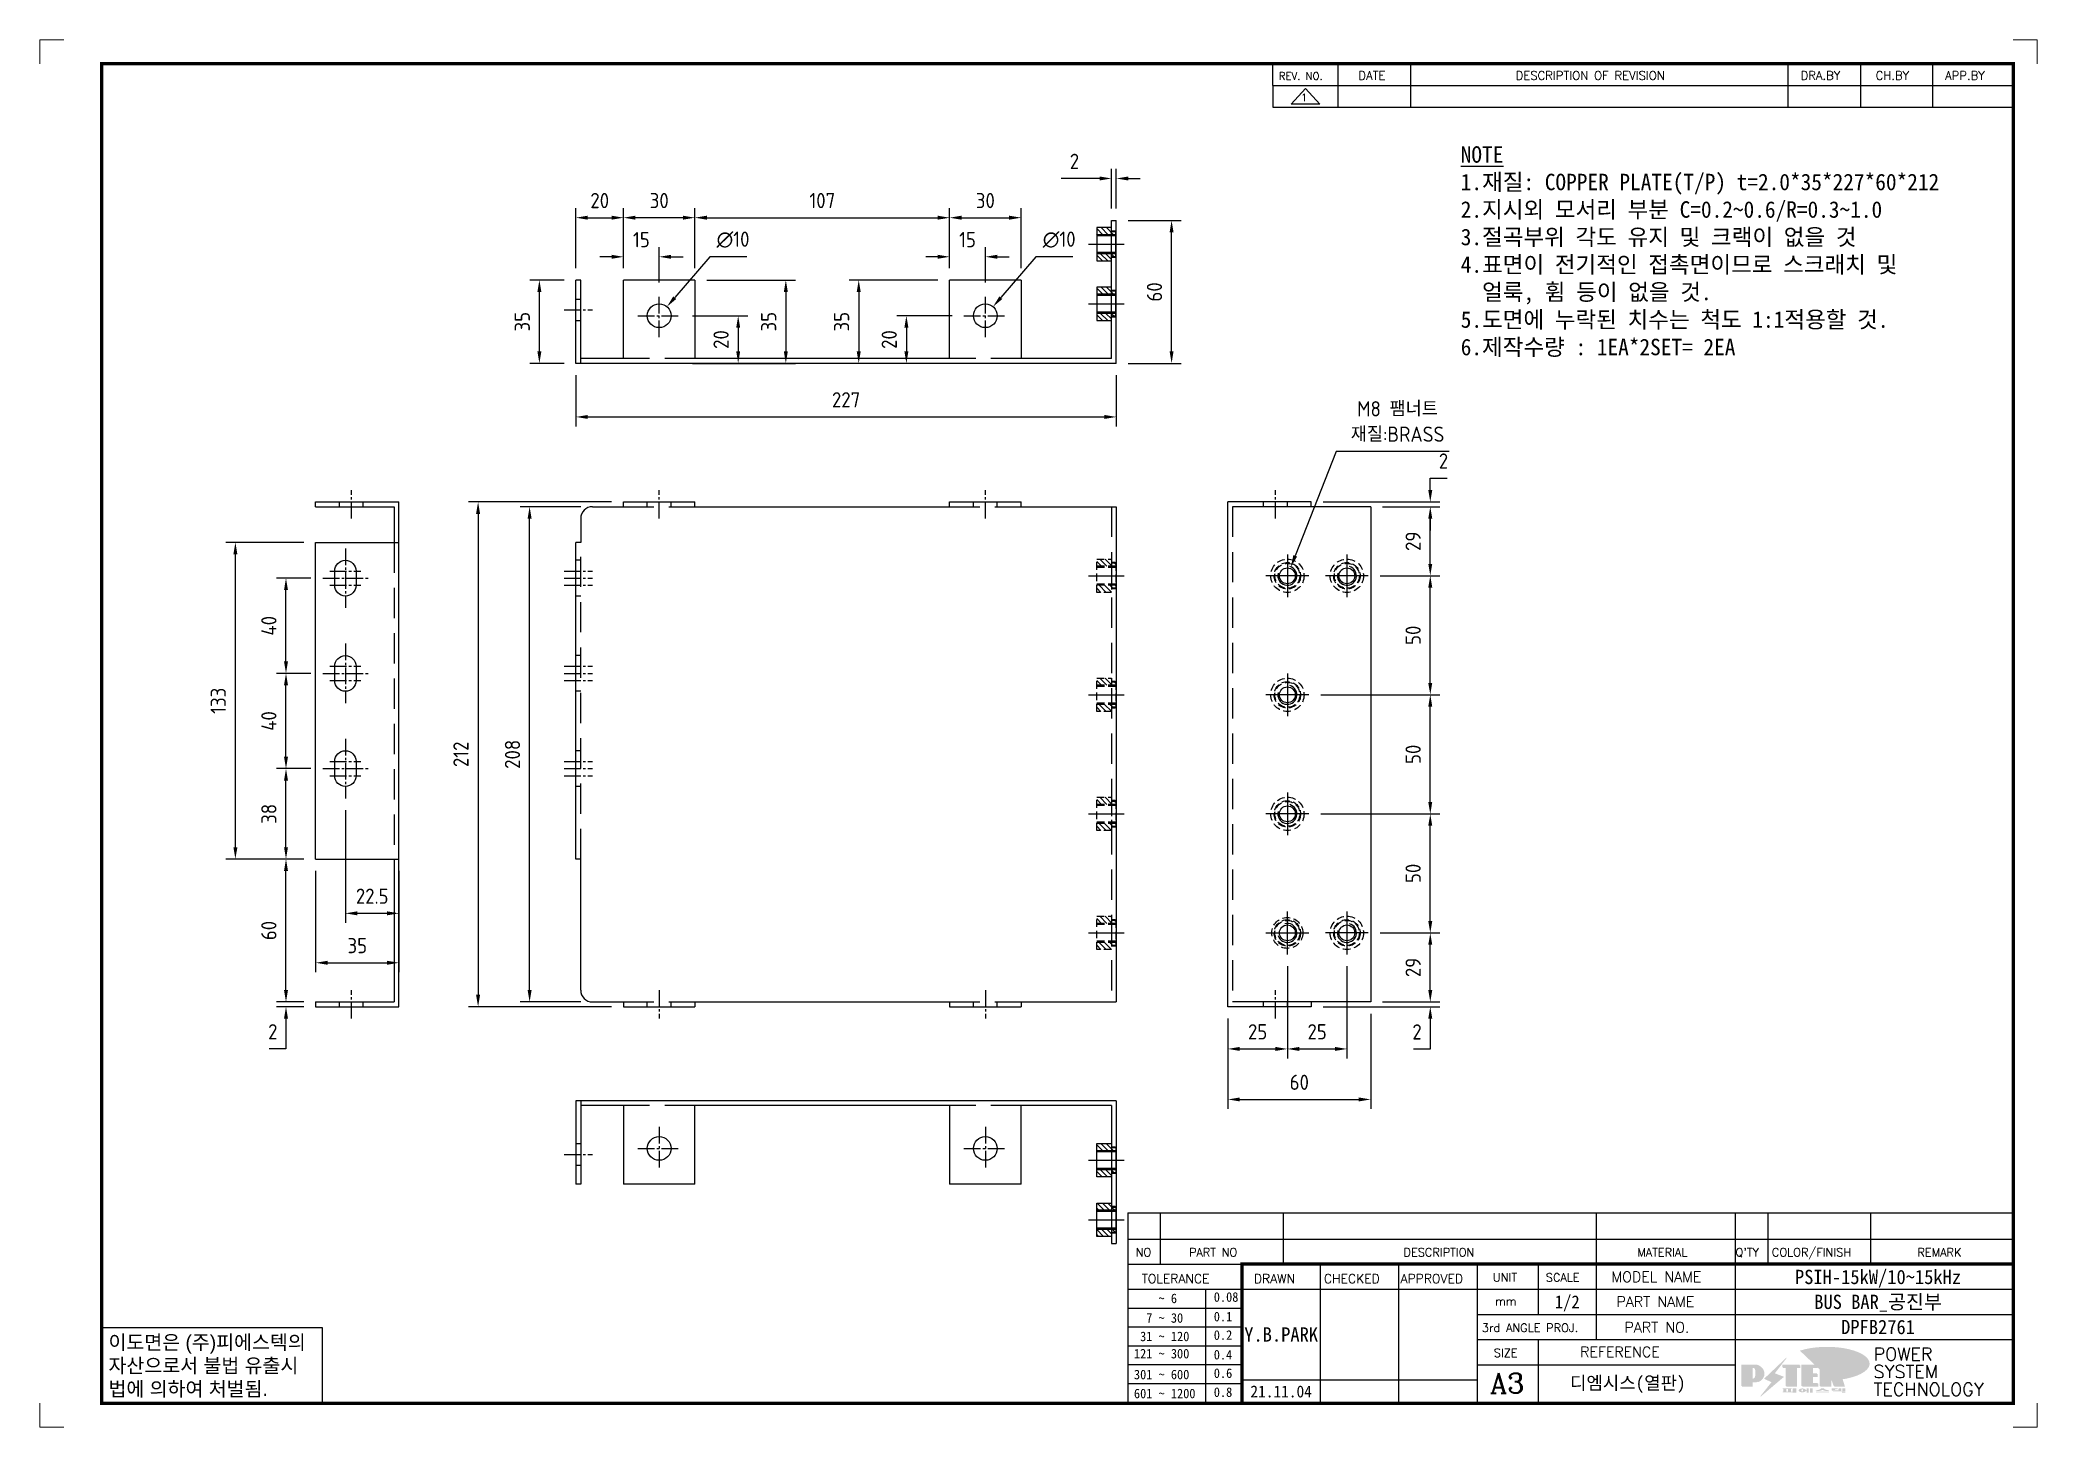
# Model space of a CAD drawing. Header units: millimetres. Extents: x 24815 to 37207, y -9299 to 5469.
# Drawn here: x 25903 to 26742, y -7166 to -6584 of the extents above; entities that cross this region are included whole.
import ezdxf
from ezdxf.enums import TextEntityAlignment as Align

# ---------------------------------------------------------------- set-up
doc = ezdxf.new("R2010")
doc.units = ezdxf.units.MM
for name, pattern in [('CENTER', [50.8, 31.75, -6.35, 6.35, -6.35]), ('CENTER1', [10, 7, -1, 1, -1]), ('HIDDEN2', [4.7625, 3.175, -1.5875]), ('HIDDENX2', [19.05, 12.7, -6.35]), ('PHANTOMX2', [5, 2.5, -0.5, 0.5, -0.5, 0.5, -0.5])]:
    doc.linetypes.add(name, pattern=pattern)
for name, color, linetype in [('CENTER', 1, 'CENTER'), ('FORMAT-1', 7, 'Continuous'), ('line', 3, 'Continuous'), ('THIN', 3, 'Continuous')]:
    doc.layers.add(name, color=color, linetype=linetype)
doc.styles.add('h1', font='')
doc.styles.add('HAN', font='')
doc.styles.add('RC', font='ROMANC.SHX')
doc.styles.add('ROMANT', font='romant')
doc.styles.add('RT', font='ROMANT.SHX', dxfattribs={"oblique": 15})
doc.styles.get("Standard").update_dxf_attribs({"font": 'ISOCP.SHX', "bigfont": 'WHGTXT.SHX'})
doc.styles.get('h1').set_extended_font_data('New Gulim')
doc.styles.get('HAN').set_extended_font_data('GulimChe')
doc.dimstyles.new('PS-2', dxfattribs={"dimscale": 2, "dimtxt": 3.2, "dimasz": 2.5, "dimexe": 2, "dimexo": 2.5, "dimgap": 2, "dimtad": 1, "dimtoh": 1, "dimrnd": 0.05, "dimzin": 12, "dimdsep": 46, "dimtxsty": 'Standard', "dimcen": 0, "dimclrt": 2, "dimazin": 3, "dimtfac": 1, "dimtofl": 0, "dimtmove": 0, "dimatfit": 3, "dimfxl": 0, "dimtolj": 1, "dimtzin": 0, "dimarcsym": 0})

msp = doc.modelspace()

# ---------------------------------------------------------------- texts
at = {"color": 2, "insert": (26499.58, -6628.492), "char_height": 6.93, "width": 278.98932, "attachment_point": 1, "style": 'HAN'}
msp.add_mtext('{\\LNOTE\\P}1.재질: COPPER PLATE(T/P) t=2.0*35*227*60*212\\P2.지시외 모서리 부분 C=0.2~0.6/R=0.3~1.0\\P3.절곡부위 각도 유지 및 크랙이 없을 것\\P4.표면이 전기적인 접촉면이므로 스크래치 및\\P  얼룩, 휨 등이 없을 것.\\P5.도면에 누락된 치수는 척도 1:1적용할 것.\\P{\\C1;6.제작수량 : 1EA*2SET= 2EA}', dxfattribs=at)

# ---------------------------------------------------------------- blocks, each defined once
blk = doc.blocks.new('*D1163')
at = {"color": 0, "lineweight": -2}
for p, q in [((26184.12, -6674.93), (26169.38, -6692.09)), ((26199.64, -6674.93), (26184.12, -6674.93))]:
    blk.add_line(p, q, dxfattribs=at)
at = {"color": 0}
blk.add_solid([(26168.75, -6691.55), (26170.01, -6692.64), (26166.12, -6695.89)], dxfattribs=at)
at = {"layer": 'Defpoints', "color": 0}
for p in [(26159.61, -6703.47), (26166.12, -6695.89)]:
    blk.add_point(p, dxfattribs=at)
at = {"color": 2, "insert": (26193.88, -6667.73), "char_height": 6.4, "attachment_point": 5}
blk.add_mtext('\\A1;∅10', dxfattribs=at)
blk = doc.blocks.new('*D1164')
at = {"color": 0, "lineweight": -2}
for p, q in [((26127.87, -6679.68), (26127.87, -6654.51)), ((26132.87, -6658.51), (26142.87, -6658.51)), ((26147.87, -6679.68), (26147.87, -6654.51))]:
    blk.add_line(p, q, dxfattribs=at)
at = {"color": 0}
for points in [[(26132.87, -6657.67), (26132.87, -6659.34), (26127.87, -6658.51)], [(26142.87, -6657.67), (26142.87, -6659.34), (26147.87, -6658.51)]]:
    blk.add_solid(points, dxfattribs=at)
at = {"layer": 'Defpoints', "color": 0}
for p in [(26147.87, -6658.51), (26127.87, -6684.68), (26147.87, -6684.68)]:
    blk.add_point(p, dxfattribs=at)
at = {"color": 2, "insert": (26137.87, -6651.31), "char_height": 6.4, "attachment_point": 5}
blk.add_mtext('\\A1;20', dxfattribs=at)
blk = doc.blocks.new('*D1165')
at = {"color": 0, "lineweight": -2}
for p, q in [((26142.87, -6674.93), (26137.87, -6674.93)), ((26147.87, -6679.68), (26147.87, -6670.93)), ((26162.87, -6685.68), (26162.87, -6670.93)), ((26167.87, -6674.93), (26172.87, -6674.93))]:
    blk.add_line(p, q, dxfattribs=at)
at = {"color": 0}
for points in [[(26142.87, -6674.09), (26142.87, -6675.76), (26147.87, -6674.93)], [(26167.87, -6674.09), (26167.87, -6675.76), (26162.87, -6674.93)]]:
    blk.add_solid(points, dxfattribs=at)
at = {"layer": 'Defpoints', "color": 0}
for p in [(26162.87, -6674.93), (26147.87, -6684.68), (26162.87, -6690.68)]:
    blk.add_point(p, dxfattribs=at)
at = {"color": 2, "insert": (26155.37, -6667.73), "char_height": 6.4, "attachment_point": 5}
blk.add_mtext('\\A1;15', dxfattribs=at)
blk = doc.blocks.new('*D1166')
at = {"color": 0, "lineweight": -2}
for p, q in [((26147.87, -6679.68), (26147.87, -6654.51)), ((26172.87, -6658.51), (26152.87, -6658.51)), ((26177.87, -6679.68), (26177.87, -6654.51))]:
    blk.add_line(p, q, dxfattribs=at)
at = {"color": 0}
for points in [[(26152.87, -6657.67), (26152.87, -6659.34), (26147.87, -6658.51)], [(26172.87, -6657.67), (26172.87, -6659.34), (26177.87, -6658.51)]]:
    blk.add_solid(points, dxfattribs=at)
at = {"layer": 'Defpoints', "color": 0}
for p in [(26147.87, -6658.51), (26147.87, -6684.68), (26177.87, -6684.68)]:
    blk.add_point(p, dxfattribs=at)
at = {"color": 2, "insert": (26162.87, -6651.31), "char_height": 6.4, "attachment_point": 5}
blk.add_mtext('\\A1;30', dxfattribs=at)
blk = doc.blocks.new('*D1167')
at = {"color": 0, "lineweight": -2}
for p, q in [((26122.87, -6684.68), (26108.53, -6684.68)), ((26112.53, -6714.68), (26112.53, -6689.68)), ((26122.87, -6719.68), (26108.53, -6719.68))]:
    blk.add_line(p, q, dxfattribs=at)
at = {"color": 0}
for points in [[(26111.69, -6689.68), (26113.36, -6689.68), (26112.53, -6684.68)], [(26111.69, -6714.68), (26113.36, -6714.68), (26112.53, -6719.68)]]:
    blk.add_solid(points, dxfattribs=at)
at = {"layer": 'Defpoints', "color": 0}
for p in [(26112.53, -6684.68), (26127.87, -6684.68), (26127.87, -6719.68)]:
    blk.add_point(p, dxfattribs=at)
at = {"color": 2, "insert": (26105.33, -6702.18), "char_height": 6.4, "attachment_point": 5, "rotation": 90}
blk.add_mtext('\\A1;35', dxfattribs=at)
blk = doc.blocks.new('*D1168')
at = {"color": 0, "lineweight": -2}
for p, q in [((26176.87, -6699.68), (26200.04, -6699.68)), ((26196.04, -6704.68), (26196.04, -6714.68)), ((26176.87, -6719.68), (26200.04, -6719.68))]:
    blk.add_line(p, q, dxfattribs=at)
at = {"color": 0}
for points in [[(26195.21, -6704.68), (26196.87, -6704.68), (26196.04, -6699.68)], [(26195.21, -6714.68), (26196.87, -6714.68), (26196.04, -6719.68)]]:
    blk.add_solid(points, dxfattribs=at)
at = {"layer": 'Defpoints', "color": 0}
for p in [(26171.87, -6699.68), (26171.87, -6719.68), (26196.04, -6719.68)]:
    blk.add_point(p, dxfattribs=at)
at = {"color": 2, "insert": (26188.84, -6709.68), "char_height": 6.4, "attachment_point": 5, "rotation": 90}
blk.add_mtext('\\A1;20', dxfattribs=at)
blk = doc.blocks.new('*D1169')
at = {"color": 0, "lineweight": -2}
for p, q in [((26182.87, -6684.68), (26220.05, -6684.68)), ((26216.05, -6689.68), (26216.05, -6714.68)), ((26182.87, -6719.68), (26220.05, -6719.68))]:
    blk.add_line(p, q, dxfattribs=at)
at = {"color": 0}
for points in [[(26215.22, -6689.68), (26216.89, -6689.68), (26216.05, -6684.68)], [(26215.22, -6714.68), (26216.89, -6714.68), (26216.05, -6719.68)]]:
    blk.add_solid(points, dxfattribs=at)
at = {"layer": 'Defpoints', "color": 0}
for p in [(26177.87, -6684.68), (26177.87, -6719.68), (26216.05, -6719.68)]:
    blk.add_point(p, dxfattribs=at)
at = {"color": 2, "insert": (26208.85, -6702.18), "char_height": 6.4, "attachment_point": 5, "rotation": 90}
blk.add_mtext('\\A1;35', dxfattribs=at)
blk = doc.blocks.new('*D1170')
at = {"color": 0, "lineweight": -2}
for p, q in [((26177.87, -6679.68), (26177.87, -6654.51)), ((26182.87, -6658.51), (26279.87, -6658.51)), ((26284.87, -6679.68), (26284.87, -6654.51))]:
    blk.add_line(p, q, dxfattribs=at)
at = {"color": 0}
for points in [[(26182.87, -6657.67), (26182.87, -6659.34), (26177.87, -6658.51)], [(26279.87, -6657.67), (26279.87, -6659.34), (26284.87, -6658.51)]]:
    blk.add_solid(points, dxfattribs=at)
at = {"layer": 'Defpoints', "color": 0}
for p in [(26284.87, -6658.51), (26177.87, -6684.68), (26284.87, -6684.68)]:
    blk.add_point(p, dxfattribs=at)
at = {"color": 2, "insert": (26231.37, -6651.31), "char_height": 6.4, "attachment_point": 5}
blk.add_mtext('\\A1;107', dxfattribs=at)
blk = doc.blocks.new('*D1172')
at = {"color": 0, "lineweight": -2}
for p, q in [((26321.12, -6674.93), (26306.38, -6692.09)), ((26336.65, -6674.93), (26321.12, -6674.93))]:
    blk.add_line(p, q, dxfattribs=at)
at = {"color": 0}
blk.add_solid([(26305.75, -6691.55), (26307.01, -6692.64), (26303.12, -6695.89)], dxfattribs=at)
at = {"layer": 'Defpoints', "color": 0}
for p in [(26296.61, -6703.47), (26303.12, -6695.89)]:
    blk.add_point(p, dxfattribs=at)
at = {"color": 2, "insert": (26330.88, -6667.73), "char_height": 6.4, "attachment_point": 5}
blk.add_mtext('\\A1;∅10', dxfattribs=at)
blk = doc.blocks.new('*D1173')
at = {"color": 0, "lineweight": -2}
for p, q in [((26279.87, -6674.93), (26274.87, -6674.93)), ((26284.87, -6679.68), (26284.87, -6670.93)), ((26299.87, -6685.68), (26299.87, -6670.93)), ((26304.87, -6674.93), (26309.87, -6674.93))]:
    blk.add_line(p, q, dxfattribs=at)
at = {"color": 0}
for points in [[(26279.87, -6674.09), (26279.87, -6675.76), (26284.87, -6674.93)], [(26304.87, -6674.09), (26304.87, -6675.76), (26299.87, -6674.93)]]:
    blk.add_solid(points, dxfattribs=at)
at = {"layer": 'Defpoints', "color": 0}
for p in [(26299.87, -6674.93), (26284.87, -6684.68), (26299.87, -6690.68)]:
    blk.add_point(p, dxfattribs=at)
at = {"color": 2, "insert": (26292.37, -6667.73), "char_height": 6.4, "attachment_point": 5}
blk.add_mtext('\\A1;15', dxfattribs=at)
blk = doc.blocks.new('*D1174')
at = {"color": 0, "lineweight": -2}
for p, q in [((26285.87, -6699.68), (26262.69, -6699.68)), ((26266.69, -6704.68), (26266.69, -6714.68)), ((26285.87, -6719.68), (26262.69, -6719.68))]:
    blk.add_line(p, q, dxfattribs=at)
at = {"color": 0}
for points in [[(26265.86, -6704.68), (26267.53, -6704.68), (26266.69, -6699.68)], [(26265.86, -6714.68), (26267.53, -6714.68), (26266.69, -6719.68)]]:
    blk.add_solid(points, dxfattribs=at)
at = {"layer": 'Defpoints', "color": 0}
for p in [(26290.87, -6699.68), (26266.69, -6719.68), (26290.87, -6719.68)]:
    blk.add_point(p, dxfattribs=at)
at = {"color": 2, "insert": (26259.49, -6709.68), "char_height": 6.4, "attachment_point": 5, "rotation": 90}
blk.add_mtext('\\A1;20', dxfattribs=at)
blk = doc.blocks.new('*D1171')
at = {"color": 0, "lineweight": -2}
for p, q in [((26279.87, -6684.68), (26242.68, -6684.68)), ((26246.68, -6689.68), (26246.68, -6714.68)), ((26279.87, -6719.68), (26242.68, -6719.68))]:
    blk.add_line(p, q, dxfattribs=at)
at = {"color": 0}
for points in [[(26245.85, -6689.68), (26247.51, -6689.68), (26246.68, -6684.68)], [(26245.85, -6714.68), (26247.51, -6714.68), (26246.68, -6719.68)]]:
    blk.add_solid(points, dxfattribs=at)
at = {"layer": 'Defpoints', "color": 0}
for p in [(26284.87, -6684.68), (26246.68, -6719.68), (26284.87, -6719.68)]:
    blk.add_point(p, dxfattribs=at)
at = {"color": 2, "insert": (26239.48, -6702.18), "char_height": 6.4, "attachment_point": 5, "rotation": 90}
blk.add_mtext('\\A1;35', dxfattribs=at)
blk = doc.blocks.new('*D1175')
at = {"color": 0, "lineweight": -2}
for p, q in [((26284.87, -6679.68), (26284.87, -6654.51)), ((26289.87, -6658.51), (26309.87, -6658.51)), ((26314.87, -6679.68), (26314.87, -6654.51))]:
    blk.add_line(p, q, dxfattribs=at)
at = {"color": 0}
for points in [[(26289.87, -6657.67), (26289.87, -6659.34), (26284.87, -6658.51)], [(26309.87, -6657.67), (26309.87, -6659.34), (26314.87, -6658.51)]]:
    blk.add_solid(points, dxfattribs=at)
at = {"layer": 'Defpoints', "color": 0}
for p in [(26314.87, -6658.51), (26284.87, -6684.68), (26314.87, -6684.68)]:
    blk.add_point(p, dxfattribs=at)
at = {"color": 2, "insert": (26299.87, -6651.31), "char_height": 6.4, "attachment_point": 5}
blk.add_mtext('\\A1;30', dxfattribs=at)
blk = doc.blocks.new('*D1176')
at = {"color": 0, "lineweight": -2}
for p, q in [((26359.87, -6659.68), (26382.11, -6659.68)), ((26378.11, -6714.68), (26378.11, -6664.68)), ((26359.87, -6719.68), (26382.11, -6719.68))]:
    blk.add_line(p, q, dxfattribs=at)
at = {"color": 0}
for points in [[(26377.28, -6664.68), (26378.94, -6664.68), (26378.11, -6659.68)], [(26377.28, -6714.68), (26378.94, -6714.68), (26378.11, -6719.68)]]:
    blk.add_solid(points, dxfattribs=at)
at = {"layer": 'Defpoints', "color": 0}
for p in [(26354.87, -6659.68), (26378.11, -6659.68), (26354.87, -6719.68)]:
    blk.add_point(p, dxfattribs=at)
at = {"color": 2, "insert": (26370.91, -6689.68), "char_height": 6.4, "attachment_point": 5, "rotation": 90}
blk.add_mtext('\\A1;60', dxfattribs=at)
blk = doc.blocks.new('*D1177')
at = {"color": 0, "lineweight": -2}
for p, q in [((26127.87, -6724.68), (26127.87, -6746.19)), ((26354.87, -6724.68), (26354.87, -6746.19)), ((26132.87, -6742.19), (26349.87, -6742.19))]:
    blk.add_line(p, q, dxfattribs=at)
at = {"color": 0}
for points in [[(26132.87, -6741.36), (26132.87, -6743.03), (26127.87, -6742.19)], [(26349.87, -6741.36), (26349.87, -6743.03), (26354.87, -6742.19)]]:
    blk.add_solid(points, dxfattribs=at)
at = {"layer": 'Defpoints', "color": 0}
for p in [(26127.87, -6719.68), (26354.87, -6719.68), (26354.87, -6742.19)]:
    blk.add_point(p, dxfattribs=at)
at = {"color": 2, "insert": (26241.37, -6734.99), "char_height": 6.4, "attachment_point": 5}
blk.add_mtext('\\A1;227', dxfattribs=at)
blk = doc.blocks.new('*D1178')
at = {"color": 0, "lineweight": -2}
for p, q in [((26347.87, -6642.04), (26331.76, -6642.04)), ((26352.87, -6654.68), (26352.87, -6638.04)), ((26354.87, -6654.68), (26354.87, -6638.04)), ((26359.87, -6642.04), (26364.87, -6642.04))]:
    blk.add_line(p, q, dxfattribs=at)
at = {"color": 0}
for points in [[(26347.87, -6641.21), (26347.87, -6642.87), (26352.87, -6642.04)], [(26359.87, -6641.21), (26359.87, -6642.87), (26354.87, -6642.04)]]:
    blk.add_solid(points, dxfattribs=at)
at = {"layer": 'Defpoints', "color": 0}
for p in [(26352.87, -6642.04), (26352.87, -6659.68), (26354.87, -6659.68)]:
    blk.add_point(p, dxfattribs=at)
at = {"color": 2, "insert": (26337.31, -6634.84), "char_height": 6.4, "attachment_point": 5}
blk.add_mtext('\\A1;2', dxfattribs=at)
blk = doc.blocks.new('*D1187')
at = {"color": 0, "lineweight": -2}
for p, q in [((26013.53, -6927.9), (26002.07, -6927.9)), ((26006.07, -6982.9), (26006.07, -6932.9)), ((26013.53, -6987.9), (26002.07, -6987.9))]:
    blk.add_line(p, q, dxfattribs=at)
at = {"color": 0}
for points in [[(26005.24, -6932.9), (26006.9, -6932.9), (26006.07, -6927.9)], [(26005.24, -6982.9), (26006.9, -6982.9), (26006.07, -6987.9)]]:
    blk.add_solid(points, dxfattribs=at)
at = {"layer": 'Defpoints', "color": 0}
for p in [(26006.07, -6927.9), (26018.53, -6927.9), (26018.53, -6987.9)]:
    blk.add_point(p, dxfattribs=at)
at = {"color": 2, "insert": (25998.87, -6957.9), "char_height": 6.4, "attachment_point": 5, "rotation": 90}
blk.add_mtext('\\A1;60', dxfattribs=at)
blk = doc.blocks.new('*D1188')
at = {"color": 0, "lineweight": -2}
for p, q in [((26016.53, -6889.9), (26002.07, -6889.9)), ((26006.07, -6922.9), (26006.07, -6894.9)), ((26013.53, -6927.9), (26002.07, -6927.9))]:
    blk.add_line(p, q, dxfattribs=at)
at = {"color": 0}
for points in [[(26005.24, -6894.9), (26006.9, -6894.9), (26006.07, -6889.9)], [(26005.24, -6922.9), (26006.9, -6922.9), (26006.07, -6927.9)]]:
    blk.add_solid(points, dxfattribs=at)
at = {"layer": 'Defpoints', "color": 0}
for p in [(26006.07, -6889.9), (26021.53, -6889.9), (26018.53, -6927.9)]:
    blk.add_point(p, dxfattribs=at)
at = {"color": 2, "insert": (25998.87, -6908.9), "char_height": 6.4, "attachment_point": 5, "rotation": 90}
blk.add_mtext('\\A1;38', dxfattribs=at)
blk = doc.blocks.new('*D1189')
at = {"color": 0, "lineweight": -2}
for p, q in [((26016.53, -6849.9), (26002.07, -6849.9)), ((26006.07, -6884.9), (26006.07, -6854.9)), ((26016.53, -6889.9), (26002.07, -6889.9))]:
    blk.add_line(p, q, dxfattribs=at)
at = {"color": 0}
for points in [[(26005.24, -6854.9), (26006.9, -6854.9), (26006.07, -6849.9)], [(26005.24, -6884.9), (26006.9, -6884.9), (26006.07, -6889.9)]]:
    blk.add_solid(points, dxfattribs=at)
at = {"layer": 'Defpoints', "color": 0}
for p in [(26006.07, -6849.9), (26021.53, -6849.9), (26021.53, -6889.9)]:
    blk.add_point(p, dxfattribs=at)
at = {"color": 2, "insert": (25998.87, -6869.9), "char_height": 6.4, "attachment_point": 5, "rotation": 90}
blk.add_mtext('\\A1;40', dxfattribs=at)
blk = doc.blocks.new('*D1190')
at = {"color": 0, "lineweight": -2}
for p, q in [((26016.53, -6809.9), (26002.07, -6809.9)), ((26006.07, -6844.9), (26006.07, -6814.9)), ((26016.53, -6849.9), (26002.07, -6849.9))]:
    blk.add_line(p, q, dxfattribs=at)
at = {"color": 0}
for points in [[(26005.24, -6814.9), (26006.9, -6814.9), (26006.07, -6809.9)], [(26005.24, -6844.9), (26006.9, -6844.9), (26006.07, -6849.9)]]:
    blk.add_solid(points, dxfattribs=at)
at = {"layer": 'Defpoints', "color": 0}
for p in [(26006.07, -6809.9), (26021.53, -6809.9), (26021.53, -6849.9)]:
    blk.add_point(p, dxfattribs=at)
at = {"color": 2, "insert": (25998.87, -6829.9), "char_height": 6.4, "attachment_point": 5, "rotation": 90}
blk.add_mtext('\\A1;40', dxfattribs=at)
blk = doc.blocks.new('*D1191')
at = {"color": 0, "lineweight": -2}
for p, q in [((26013.53, -6794.9), (25980.81, -6794.9)), ((25984.81, -6922.9), (25984.81, -6799.9)), ((26013.53, -6927.9), (25980.81, -6927.9))]:
    blk.add_line(p, q, dxfattribs=at)
at = {"color": 0}
for points in [[(25983.98, -6799.9), (25985.65, -6799.9), (25984.81, -6794.9)], [(25983.98, -6922.9), (25985.65, -6922.9), (25984.81, -6927.9)]]:
    blk.add_solid(points, dxfattribs=at)
at = {"layer": 'Defpoints', "color": 0}
for p in [(25984.81, -6794.9), (26018.53, -6794.9), (26018.53, -6927.9)]:
    blk.add_point(p, dxfattribs=at)
at = {"color": 2, "insert": (25977.61, -6861.4), "char_height": 6.4, "attachment_point": 5, "rotation": 90}
blk.add_mtext('\\A1;133', dxfattribs=at)
blk = doc.blocks.new('*D1192')
at = {"color": 0, "lineweight": -2}
for p, q in [((26006.07, -6982.9), (26006.07, -6977.9)), ((26013.53, -6987.9), (26002.07, -6987.9)), ((26013.53, -6989.9), (26002.07, -6989.9)), ((26006.07, -6994.9), (26006.07, -7007.64)), ((26006.07, -7007.64), (25998.96, -7007.64))]:
    blk.add_line(p, q, dxfattribs=at)
at = {"color": 0}
for points in [[(26005.24, -6982.9), (26006.9, -6982.9), (26006.07, -6987.9)], [(26005.24, -6994.9), (26006.9, -6994.9), (26006.07, -6989.9)]]:
    blk.add_solid(points, dxfattribs=at)
at = {"layer": 'Defpoints', "color": 0}
for p in [(26006.07, -6987.9), (26018.53, -6987.9), (26018.53, -6989.9)]:
    blk.add_point(p, dxfattribs=at)
at = {"color": 2, "insert": (26000.52, -7000.43), "char_height": 6.4, "attachment_point": 5}
blk.add_mtext('\\A1;2', dxfattribs=at)
blk = doc.blocks.new('*D1193')
at = {"color": 0, "lineweight": -2}
for p, q in [((26031.03, -6907.4), (26031.03, -6954.69)), ((26053.53, -6932.9), (26053.53, -6954.69)), ((26048.53, -6950.69), (26036.03, -6950.69))]:
    blk.add_line(p, q, dxfattribs=at)
at = {"color": 0}
for points in [[(26036.03, -6949.85), (26036.03, -6951.52), (26031.03, -6950.69)], [(26048.53, -6949.85), (26048.53, -6951.52), (26053.53, -6950.69)]]:
    blk.add_solid(points, dxfattribs=at)
at = {"layer": 'Defpoints', "color": 0}
for p in [(26031.03, -6902.4), (26053.53, -6927.9), (26031.03, -6950.69)]:
    blk.add_point(p, dxfattribs=at)
at = {"color": 2, "insert": (26042.28, -6943.49), "char_height": 6.4, "attachment_point": 5}
blk.add_mtext('\\A1;22.5', dxfattribs=at)
blk = doc.blocks.new('*D1194')
at = {"color": 0, "lineweight": -2}
for p, q in [((26018.53, -6932.9), (26018.53, -6975.45)), ((26053.53, -6932.9), (26053.53, -6975.45)), ((26023.53, -6971.45), (26048.53, -6971.45))]:
    blk.add_line(p, q, dxfattribs=at)
at = {"color": 0}
for points in [[(26023.53, -6970.61), (26023.53, -6972.28), (26018.53, -6971.45)], [(26048.53, -6970.61), (26048.53, -6972.28), (26053.53, -6971.45)]]:
    blk.add_solid(points, dxfattribs=at)
at = {"layer": 'Defpoints', "color": 0}
for p in [(26018.53, -6927.9), (26053.53, -6927.9), (26053.53, -6971.45)]:
    blk.add_point(p, dxfattribs=at)
at = {"color": 2, "insert": (26036.03, -6964.25), "char_height": 6.4, "attachment_point": 5}
blk.add_mtext('\\A1;35', dxfattribs=at)
blk = doc.blocks.new('*D1195')
at = {"color": 0, "lineweight": -2}
for p, q in [((26129.87, -6779.9), (26104.41, -6779.9)), ((26108.41, -6982.9), (26108.41, -6784.9)), ((26129.87, -6987.9), (26104.41, -6987.9))]:
    blk.add_line(p, q, dxfattribs=at)
at = {"color": 0}
for points in [[(26107.58, -6784.9), (26109.24, -6784.9), (26108.41, -6779.9)], [(26107.58, -6982.9), (26109.24, -6982.9), (26108.41, -6987.9)]]:
    blk.add_solid(points, dxfattribs=at)
at = {"layer": 'Defpoints', "color": 0}
for p in [(26108.41, -6779.9), (26134.87, -6779.9), (26134.87, -6987.9)]:
    blk.add_point(p, dxfattribs=at)
at = {"color": 2, "insert": (26101.21, -6883.9), "char_height": 6.4, "attachment_point": 5, "rotation": 90}
blk.add_mtext('\\A1;208', dxfattribs=at)
blk = doc.blocks.new('*D1196')
at = {"color": 0, "lineweight": -2}
for p, q in [((26142.87, -6777.9), (26082.77, -6777.9)), ((26086.77, -6782.9), (26086.77, -6984.9)), ((26142.87, -6989.9), (26082.77, -6989.9))]:
    blk.add_line(p, q, dxfattribs=at)
at = {"color": 0}
for points in [[(26085.93, -6782.9), (26087.6, -6782.9), (26086.77, -6777.9)], [(26085.93, -6984.9), (26087.6, -6984.9), (26086.77, -6989.9)]]:
    blk.add_solid(points, dxfattribs=at)
at = {"layer": 'Defpoints', "color": 0}
for p in [(26147.87, -6777.9), (26086.77, -6989.9), (26147.87, -6989.9)]:
    blk.add_point(p, dxfattribs=at)
at = {"color": 2, "insert": (26079.57, -6883.9), "char_height": 6.4, "attachment_point": 5, "rotation": 90}
blk.add_mtext('\\A1;212', dxfattribs=at)
blk = doc.blocks.new('*D1197')
at = {"color": 0, "lineweight": -2}
for p, q in [((26426.76, -6972.9), (26426.76, -7011.64)), ((26401.76, -6994.9), (26401.76, -7011.64)), ((26406.76, -7007.64), (26421.76, -7007.64))]:
    blk.add_line(p, q, dxfattribs=at)
at = {"color": 0}
for points in [[(26406.76, -7006.8), (26406.76, -7008.47), (26401.76, -7007.64)], [(26421.76, -7006.8), (26421.76, -7008.47), (26426.76, -7007.64)]]:
    blk.add_solid(points, dxfattribs=at)
at = {"layer": 'Defpoints', "color": 0}
for p in [(26426.76, -6967.9), (26401.76, -6989.9), (26426.76, -7007.64)]:
    blk.add_point(p, dxfattribs=at)
at = {"color": 2, "insert": (26414.26, -7000.43), "char_height": 6.4, "attachment_point": 5}
blk.add_mtext('\\A1;25', dxfattribs=at)
blk = doc.blocks.new('*D1198')
at = {"color": 0, "lineweight": -2}
for p, q in [((26426.76, -6972.9), (26426.76, -7011.64)), ((26451.76, -6972.9), (26451.76, -7011.64)), ((26431.76, -7007.64), (26446.76, -7007.64))]:
    blk.add_line(p, q, dxfattribs=at)
at = {"color": 0}
for points in [[(26431.76, -7006.8), (26431.76, -7008.47), (26426.76, -7007.64)], [(26446.76, -7006.8), (26446.76, -7008.47), (26451.76, -7007.64)]]:
    blk.add_solid(points, dxfattribs=at)
at = {"layer": 'Defpoints', "color": 0}
for p in [(26426.76, -6967.9), (26451.76, -6967.9), (26451.76, -7007.64)]:
    blk.add_point(p, dxfattribs=at)
at = {"color": 2, "insert": (26439.26, -7000.43), "char_height": 6.4, "attachment_point": 5}
blk.add_mtext('\\A1;25', dxfattribs=at)
blk = doc.blocks.new('*D1199')
at = {"color": 0, "lineweight": -2}
for p, q in [((26401.76, -6994.9), (26401.76, -7032.85)), ((26461.76, -6992.9), (26461.76, -7032.85)), ((26406.76, -7028.85), (26456.76, -7028.85))]:
    blk.add_line(p, q, dxfattribs=at)
at = {"color": 0}
for points in [[(26406.76, -7028.02), (26406.76, -7029.69), (26401.76, -7028.85)], [(26456.76, -7028.02), (26456.76, -7029.69), (26461.76, -7028.85)]]:
    blk.add_solid(points, dxfattribs=at)
at = {"layer": 'Defpoints', "color": 0}
for p in [(26461.76, -6987.9), (26401.76, -6989.9), (26461.76, -7028.85)]:
    blk.add_point(p, dxfattribs=at)
at = {"color": 2, "insert": (26431.76, -7021.65), "char_height": 6.4, "attachment_point": 5}
blk.add_mtext('\\A1;60', dxfattribs=at)
blk = doc.blocks.new('*D1200')
at = {"color": 0, "lineweight": -2}
for p, q in [((26465.76, -6958.9), (26490.79, -6958.9)), ((26486.79, -6982.9), (26486.79, -6963.9)), ((26466.76, -6987.9), (26490.79, -6987.9))]:
    blk.add_line(p, q, dxfattribs=at)
at = {"color": 0}
for points in [[(26485.95, -6963.9), (26487.62, -6963.9), (26486.79, -6958.9)], [(26485.95, -6982.9), (26487.62, -6982.9), (26486.79, -6987.9)]]:
    blk.add_solid(points, dxfattribs=at)
at = {"layer": 'Defpoints', "color": 0}
for p in [(26460.76, -6958.9), (26486.79, -6958.9), (26461.76, -6987.9)]:
    blk.add_point(p, dxfattribs=at)
at = {"color": 2, "insert": (26479.59, -6973.4), "char_height": 6.4, "attachment_point": 5, "rotation": 90}
blk.add_mtext('\\A1;29', dxfattribs=at)
blk = doc.blocks.new('*D1201')
at = {"color": 0, "lineweight": -2}
for p, q in [((26486.79, -6982.9), (26486.79, -6977.9)), ((26466.76, -6987.9), (26490.79, -6987.9)), ((26441.76, -6989.9), (26490.79, -6989.9)), ((26486.79, -6994.9), (26486.79, -7007.69)), ((26486.79, -7007.69), (26479.68, -7007.69))]:
    blk.add_line(p, q, dxfattribs=at)
at = {"color": 0}
for points in [[(26485.95, -6982.9), (26487.62, -6982.9), (26486.79, -6987.9)], [(26485.95, -6994.9), (26487.62, -6994.9), (26486.79, -6989.9)]]:
    blk.add_solid(points, dxfattribs=at)
at = {"layer": 'Defpoints', "color": 0}
for p in [(26461.76, -6987.9), (26486.79, -6987.9), (26436.76, -6989.9)]:
    blk.add_point(p, dxfattribs=at)
at = {"color": 2, "insert": (26481.23, -7000.49), "char_height": 6.4, "attachment_point": 5}
blk.add_mtext('\\A1;2', dxfattribs=at)
blk = doc.blocks.new('*D1202')
at = {"color": 0, "lineweight": -2}
for p, q in [((26440.76, -6908.9), (26490.79, -6908.9)), ((26486.79, -6953.9), (26486.79, -6913.9)), ((26465.76, -6958.9), (26490.79, -6958.9))]:
    blk.add_line(p, q, dxfattribs=at)
at = {"color": 0}
for points in [[(26485.95, -6913.9), (26487.62, -6913.9), (26486.79, -6908.9)], [(26485.95, -6953.9), (26487.62, -6953.9), (26486.79, -6958.9)]]:
    blk.add_solid(points, dxfattribs=at)
at = {"layer": 'Defpoints', "color": 0}
for p in [(26435.76, -6908.9), (26486.79, -6908.9), (26460.76, -6958.9)]:
    blk.add_point(p, dxfattribs=at)
at = {"color": 2, "insert": (26479.59, -6933.9), "char_height": 6.4, "attachment_point": 5, "rotation": 90}
blk.add_mtext('\\A1;50', dxfattribs=at)
blk = doc.blocks.new('*D1203')
at = {"color": 0, "lineweight": -2}
for p, q in [((26440.76, -6858.9), (26490.79, -6858.9)), ((26486.79, -6903.9), (26486.79, -6863.9)), ((26440.76, -6908.9), (26490.79, -6908.9))]:
    blk.add_line(p, q, dxfattribs=at)
at = {"color": 0}
for points in [[(26485.95, -6863.9), (26487.62, -6863.9), (26486.79, -6858.9)], [(26485.95, -6903.9), (26487.62, -6903.9), (26486.79, -6908.9)]]:
    blk.add_solid(points, dxfattribs=at)
at = {"layer": 'Defpoints', "color": 0}
for p in [(26435.76, -6858.9), (26486.79, -6858.9), (26435.76, -6908.9)]:
    blk.add_point(p, dxfattribs=at)
at = {"color": 2, "insert": (26479.59, -6883.9), "char_height": 6.4, "attachment_point": 5, "rotation": 90}
blk.add_mtext('\\A1;50', dxfattribs=at)
blk = doc.blocks.new('*D1204')
at = {"color": 0, "lineweight": -2}
for p, q in [((26466.76, -6779.9), (26490.79, -6779.9)), ((26486.79, -6803.9), (26486.79, -6784.9)), ((26465.76, -6808.9), (26490.79, -6808.9))]:
    blk.add_line(p, q, dxfattribs=at)
at = {"color": 0}
for points in [[(26485.95, -6784.9), (26487.62, -6784.9), (26486.79, -6779.9)], [(26485.95, -6803.9), (26487.62, -6803.9), (26486.79, -6808.9)]]:
    blk.add_solid(points, dxfattribs=at)
at = {"layer": 'Defpoints', "color": 0}
for p in [(26461.76, -6779.9), (26486.79, -6779.9), (26460.76, -6808.9)]:
    blk.add_point(p, dxfattribs=at)
at = {"color": 2, "insert": (26479.59, -6794.4), "char_height": 6.4, "attachment_point": 5, "rotation": 90}
blk.add_mtext('\\A1;29', dxfattribs=at)
blk = doc.blocks.new('*D1205')
at = {"color": 0, "lineweight": -2}
for p, q in [((26486.79, -6772.9), (26486.79, -6767.9)), ((26486.79, -6767.9), (26493.89, -6767.9)), ((26441.76, -6777.9), (26490.79, -6777.9)), ((26466.76, -6779.9), (26490.79, -6779.9)), ((26486.79, -6784.9), (26486.79, -6789.9))]:
    blk.add_line(p, q, dxfattribs=at)
at = {"color": 0}
for points in [[(26485.95, -6772.9), (26487.62, -6772.9), (26486.79, -6777.9)], [(26485.95, -6784.9), (26487.62, -6784.9), (26486.79, -6779.9)]]:
    blk.add_solid(points, dxfattribs=at)
at = {"layer": 'Defpoints', "color": 0}
for p in [(26436.76, -6777.9), (26461.76, -6779.9), (26486.79, -6779.9)]:
    blk.add_point(p, dxfattribs=at)
at = {"color": 2, "insert": (26492.34, -6760.7), "char_height": 6.4, "attachment_point": 5}
blk.add_mtext('\\A1;2', dxfattribs=at)
blk = doc.blocks.new('*D1206')
at = {"color": 0, "lineweight": -2}
for p, q in [((26447.31, -6756.64), (26430.05, -6800.53)), ((26494.77, -6756.64), (26447.31, -6756.64))]:
    blk.add_line(p, q, dxfattribs=at)
at = {"color": 0}
blk.add_solid([(26429.28, -6800.22), (26430.83, -6800.83), (26428.22, -6805.18)], dxfattribs=at)
at = {"layer": 'Defpoints', "color": 0}
for p in [(26425.29, -6812.63), (26428.22, -6805.18)]:
    blk.add_point(p, dxfattribs=at)
at = {"color": 2, "insert": (26473.04, -6744.11), "char_height": 6.4, "attachment_point": 5}
blk.add_mtext('\\A1;M8 팸너트\\P재질:BRASS', dxfattribs=at)
blk = doc.blocks.new('*D1207')
at = {"color": 0, "lineweight": -2}
for p, q in [((26465.76, -6808.9), (26490.79, -6808.9)), ((26486.79, -6853.9), (26486.79, -6813.9)), ((26440.76, -6858.9), (26490.79, -6858.9))]:
    blk.add_line(p, q, dxfattribs=at)
at = {"color": 0}
for points in [[(26485.95, -6813.9), (26487.62, -6813.9), (26486.79, -6808.9)], [(26485.95, -6853.9), (26487.62, -6853.9), (26486.79, -6858.9)]]:
    blk.add_solid(points, dxfattribs=at)
at = {"layer": 'Defpoints', "color": 0}
for p in [(26460.76, -6808.9), (26486.79, -6808.9), (26435.76, -6858.9)]:
    blk.add_point(p, dxfattribs=at)
at = {"color": 2, "insert": (26479.59, -6833.9), "char_height": 6.4, "attachment_point": 5, "rotation": 90}
blk.add_mtext('\\A1;50', dxfattribs=at)
blk = doc.blocks.new('no3')
at = {"color": 180}
for p, q in [((0, 5.5), (0, 0)), ((0, 5.5), (186, 5.5)), ((6.79, 5.5), (6.79, 0)), ((32.74, 0.11), (32.74, 5.5)), ((98.4, 5.5), (98.4, 0)), ((127.61, 5.5), (127.61, 0)), ((134.43, 5.5), (134.43, 0)), ((155.98, 5.5), (155.98, 0))]:
    blk.add_line(p, q, dxfattribs=at)
at = {"color": 2, "style": 'HAN'}
for tag, p in [('PART-NO', (19.76, 2.75)), ('MATERIAL', (111.38, 2.75)), ("Q'TY", (131.02, 2.75)), ('COLOR/FINISH', (145.2, 2.75)), ('REMARK', (170.76, 2.75))]:
    blk.add_attdef(tag, text='', height=2.9, dxfattribs=at).set_placement(p, align=Align.MIDDLE_CENTER)
blk.add_attdef('DESCRIPTION', text='', height=2.9, dxfattribs=at).set_placement((34.51, 2.75), align=Align.MIDDLE_LEFT)
at = {"color": 2, "style": 'RT', "oblique": 15}
blk.add_attdef('NO', text='', height=1.74, dxfattribs=at).set_placement((3.38, 2.51), align=Align.MIDDLE_CENTER)
blk = doc.blocks.new('re3')
at = {"color": 180}
for p, q in [((0, 0), (0, -4.55)), ((6.87, -0.64), (3.86, -3.91)), ((9.88, -3.91), (3.86, -3.91)), ((6.87, -0.64), (9.88, -3.91)), ((13.74, -4.55), (13.74, 0)), ((28.97, -4.55), (28.97, 0)), ((108.25, -4.55), (108.25, 0)), ((123.49, -4.55), (123.49, 0)), ((138.64, -4.55), (138.64, 0)), ((0, -4.55), (155.53, -4.55))]:
    blk.add_line(p, q, dxfattribs=at)
at = {"color": 2, "style": 'RC', "oblique": 15}
blk.add_attdef('REV.NO', text='', height=1.56, dxfattribs=at).set_placement((6.59, -2.56), align=Align.MIDDLE_CENTER)
blk.add_attdef('-1', text='', height=1.56, dxfattribs=at).set_placement((9.37, -1.66), align=Align.MIDDLE_LEFT)
at = {"color": 2, "style": 'HAN'}
for tag, p in [('REV.-DATE', (21.36, -2.28)), ('DRA.BY', (115.87, -2.28)), ('CH.BY', (131.07, -2.28)), ('APP.BY', (147.09, -2.28))]:
    blk.add_attdef(tag, text='', height=2.5, dxfattribs=at).set_placement(p, align=Align.MIDDLE_CENTER)
blk.add_attdef('DESCRIPTION-OF-REVISION', text='', height=2.5, dxfattribs=at).set_placement((31.61, -2.28), align=Align.MIDDLE_LEFT)
blk = doc.blocks.new('t3')
for p, q in [((0, 15.88), (46.25, 15.88)), ((0, 15.88), (0, 0)), ((46.25, 15.88), (46.25, 0)), ((0, 0), (46.25, 0))]:
    blk.add_line(p, q)
at = {"color": 1, "style": 'h1'}
for s, p in [('이도면은 (주)피에스텍의', (1.4, 11.29)), ('자산으로서 불법 유출시', (1.4, 6.41)), ('법에 의하여 처벌됨.', (1.4, 1.52))]:
    blk.add_text(s, height=3, dxfattribs=at).set_placement(p)
blk = doc.blocks.new('new LOGO')
at = {"layer": 'line'}
h = blk.add_hatch(color=1, dxfattribs=at)
h.paths.add_polyline_path([(41.5, 16.4), (54.3, 16.4, 1), (54.3, 82.9), (0, 82.9), (0, -0.1), (41.5, -0.1)])
h.paths.add_polyline_path([(41.5, 27.9), (41.5, 71.9), (43.6, 71.9, -0.414214), (54.6, 60.9), (54.6, 38.9, -0.414214), (43.6, 27.9)], flags=16)
h.paths.add_polyline_path([(214.7, 71.9), (227.5, 71.9), (227.5, 82.9), (159.7, 82.9), (159.7, 71.9), (172.5, 71.9), (172.5, -0.1), (214.7, -0.1)])
h.paths.add_polyline_path([(276, 37.4), (294.8, 37.4), (294.8, 49.1), (276, 49.1), (276, 71.9), (294.8, 71.9), (294.8, 82.9), (234.5, 82.9), (234.5, -0.1), (297, -0.1), (297, 10.9), (276, 10.9)])
h.paths.add_polyline_path([(347.2, 35.2), (359.7, -0.1), (400.5, -0.1), (379.6, 66.8), (399.7, 82.9), (380.6, 82.9), (347.2, 61.6), (347.2, 82.9), (305.5, 82.9), (305.5, -0.1), (347.2, -0.1)])
h = blk.add_hatch(color=250, dxfattribs=at)
h.paths.add_polyline_path([(44.5, 69.4), (46.6, 69.4, -0.129793), (52, 68, 0.221832), (43.6, 71.9), (41.5, 71.9), (41.5, 27.9), (43.6, 27.9, 0.02048), (44.5, 28)], flags=17)
h.paths.add_polyline_path([(44.5, 13.9), (57.3, 13.9, 0.72362), (77.1, 73.9, -0.679777), (54.3, 16.4), (41.5, 16.4), (41.5, -0.1), (3, -0.1), (3, -2.6), (44.5, -2.6)])
h.paths.add_polyline_path([(117.9, 14.2), (71.5, -44.4), (77.1, -39.6), (120.8, 15.6), (92, 28.9), (173.3, 106), (177.5, 111.4), (89.1, 27.6)])
h.paths.add_polyline_path([(162.7, 71.9), (162.7, 69.4), (172.5, 69.4), (172.5, 71.9)], flags=17)
h.paths.add_polyline_path([(217.7, 69.4), (230.5, 69.4), (230.5, 80.4), (227.5, 80.4), (227.5, 71.9), (214.7, 71.9), (214.7, -0.1), (175.5, -0.1), (175.5, -2.6), (217.7, -2.6)])
h.paths.add_polyline_path([(297.8, 46.6), (294.8, 46.6), (294.8, 37.4), (276, 37.4), (276, 10.9), (279, 10.9), (279, 34.9), (297.8, 34.9)])
h.paths.add_polyline_path([(300, 8.4), (297, 8.4), (297, -0.1), (237.5, -0.1), (237.5, -2.6), (300, -2.6)])
h.paths.add_polyline_path([(297.8, 80.4), (294.8, 80.4), (294.8, 71.9), (276, 71.9), (276, 49.1), (279, 49.1), (279, 69.4), (297.8, 69.4)])
h.paths.add_polyline_path([(350.2, 80.4), (347.2, 80.4), (347.2, 61.6), (350.2, 63.5)])
h.paths.add_polyline_path([(350.2, 26.7), (347.2, 35.2), (347.2, -0.1), (308.5, -0.1), (308.5, -2.6), (350.2, -2.6)])
h.paths.add_polyline_path([(402.7, 80.4), (396.5, 80.4), (379.6, 66.8), (400.5, -0.1), (361.8, -0.1), (362.7, -2.6), (403.5, -2.6), (382.6, 64.3)])
blk.add_hatch(color=5, dxfattribs=at).paths.add_polyline_path([(166.3, 35), (131, 49), (180.4, 112.7), (92, 28.9), (120.8, 15.6), (74.4, -43)])
h = blk.add_hatch(color=253, dxfattribs=at)
edge = h.paths.add_edge_path()
edge.add_ellipse((333.9, 86.4), major_axis=(-165.9, 0), ratio=0.39426, start_angle=111.51268, end_angle=334.46902)
edge.add_ellipse((314.1, 81.2), major_axis=(-153.7, 0), ratio=0.40699, start_angle=121.30662, end_angle=327.74369, ccw=False)
edge.add_line((394, 27.8), (394.7, 25.6))
h = blk.add_hatch(color=250, dxfattribs=at)
edge = h.paths.add_edge_path()
edge.add_ellipse((237.8, -17.6), major_axis=(-14.3, 0), ratio=0.526336, start_angle=192.2456, end_angle=269.07481)
edge.add_line((238.1, -10.1), (237.6, -10.1))
edge.add_ellipse((237.8, -17.6), major_axis=(-14.3, 0), ratio=0.526336, start_angle=270.92519, end_angle=449.07481)
edge.add_line((237.6, -25.1), (238.1, -25.1))
edge.add_ellipse((237.8, -17.6), major_axis=(-14.3, 0), ratio=0.526336, start_angle=450.92519, end_angle=527.7544)
edge.add_line((251.7, -19.2), (254.1, -19.2))
edge.add_line((254.1, -19.2), (254.1, -27.1))
edge.add_line((254.1, -27.1), (263.1, -27.1))
edge.add_line((263.1, -27.1), (263.1, -10.1))
edge.add_line((263.1, -10.1), (254.1, -10.1))
edge.add_line((254.1, -10.1), (254.1, -16))
edge.add_line((254.1, -16), (251.7, -16))
h.paths.add_polyline_path([(241, -16.4), (241, -18.7, -1), (234.4, -18.7), (234.4, -16.4, -1)], flags=16)
h.paths.add_polyline_path([(278.2, -10.1), (268.1, -10.1), (268.1, -27.1), (278.2, -27.1)])
h.paths.add_polyline_path([(310.3, -10.1), (310.3, -11.1, -0.157169), (289.3, -17.5), (294, -19.9, 0.128407), (316.3, -15.9, 0.128407), (338.6, -19.9), (343.3, -17.5, -0.157169), (322.2, -11.1), (322.2, -10.1)])
h.paths.add_polyline_path([(342.1, -25.1), (342.1, -22.3), (290.4, -22.3), (290.4, -25.1)])
h.paths.add_polyline_path([(352, -10.1), (352, -16.2, 0.414214), (354, -18.2), (378.7, -18.2), (378.7, -19.6), (390.2, -19.6), (390.2, -10.1), (378.7, -10.1), (378.7, -13.6), (374.7, -13.6), (374.7, -15.1), (378.7, -15.1), (378.7, -16.2), (364.7, -16.2), (364.7, -15.1), (371.2, -15.1), (371.2, -13.6), (364.7, -13.6), (364.7, -12.6), (374.7, -12.6), (374.7, -10.1)])
h.paths.add_polyline_path([(393.8, -10.1), (393.8, -19.6), (405, -19.6), (405, -10.1)])
h.paths.add_polyline_path([(405, -27.1), (405, -20.9), (356.8, -20.9), (356.8, -23), (391.8, -23), (391.8, -27.1)])
h.paths.add_polyline_path([(200.4, -10.1), (200.4, -22.3), (193.2, -22.3), (193.2, -12.6), (196.6, -12.6), (196.6, -10.1), (161, -10.1), (161, -12.6), (164.5, -12.6), (164.5, -22.3), (161, -22.3), (161, -25.1), (200.4, -25.1), (200.4, -27.1), (213.9, -27.1), (213.9, -10.1)])
h.paths.add_polyline_path([(182, -12.6), (175.6, -12.6), (175.6, -22.3), (182, -22.3)], flags=17)
blk = doc.blocks.new('format-3')
at = {"color": 3, "lineweight": 9}
for p, q in [((0, 286.3), (0, 291.3)), ((5, 291.3), (0, 291.3)), ((414.5, 291.3), (419.5, 291.3)), ((419.5, 286.3), (419.5, 291.3)), ((0, 5), (0, 0)), ((419.5, 5), (419.5, 0)), ((5, 0), (0, 0)), ((414.5, 0), (419.5, 0))]:
    blk.add_line(p, q, dxfattribs=at)
at = {"color": 180}
for p, q in [((258.97, 281.75), (258.97, 286.3)), ((272.71, 281.75), (272.71, 286.3)), ((287.94, 281.75), (287.94, 286.3)), ((367.22, 281.75), (367.22, 286.3)), ((382.45, 281.75), (382.45, 286.3)), ((397.61, 281.75), (397.61, 286.3)), ((258.97, 281.75), (414.5, 281.75)), ((228.5, 39.49), (228.5, 5)), ((228.5, 39.49), (414.5, 39.49)), ((235.29, 39.49), (235.29, 34.21)), ((261.24, 34.21), (261.24, 39.49)), ((326.9, 39.49), (326.9, 34.21)), ((356.11, 39.49), (356.11, 34.21)), ((362.93, 39.49), (362.93, 34.21)), ((384.48, 39.49), (384.48, 34.21)), ((228.5, 34.21), (252.48, 34.21)), ((268.96, 5), (268.96, 34.21)), ((285.45, 5), (285.45, 34.21)), ((301.94, 5), (301.94, 34.21)), ((314.72, 34.21), (314.72, 23.65)), ((326.9, 34.21), (326.9, 18.37)), ((356.11, 34.21), (356.11, 5)), ((228.5, 28.93), (252.48, 28.93)), ((244.89, 5.23), (244.89, 28.93)), ((252.48, 28.93), (414.5, 28.93)), ((228.5, 24.98), (252.48, 24.98)), ((228.5, 21.03), (252.48, 21.03)), ((301.94, 23.65), (414.5, 23.65)), ((228.5, 17.08), (252.48, 17.08)), ((301.94, 18.37), (414.5, 18.37)), ((314.72, 18.37), (314.72, 5)), ((228.5, 13.13), (252.48, 13.13)), ((301.94, 13.09), (356.11, 13.09)), ((228.5, 9.18), (252.48, 9.18)), ((252.48, 9.95), (301.94, 9.95))]:
    blk.add_line(p, q, dxfattribs=at)
at = {"const_width": 0.7}
blk.add_lwpolyline([(252.48, 5), (252.48, 34.21), (414.5, 34.21)], dxfattribs=at)
at = {"layer": 'FORMAT-1', "const_width": 0.7}
blk.add_lwpolyline([(13, 5), (13, 286.3), (414.5, 286.3), (414.5, 5)], close=True, dxfattribs=at)
blk.add_blockref('t3', (13, 5))
at = {"xscale": 0.05400000000000027, "yscale": 0.05400000000000027, "zscale": 0.05400000000000027}
blk.add_blockref('new LOGO', (357.35, 8.65), dxfattribs=at)
at = {"color": 2}
for s, height, style, p in [('REV. NO.', 1.56, 'RC', (260.23, 282.95)), ('DATE', 1.788, 'RC', (276.95, 282.94)), ('DESCRIPTION OF REVISION', 1.7875, 'RC', (309.98, 282.94)), ('DRA.BY', 1.788, 'RC', (369.83, 282.94)), ('CH.BY', 1.788, 'RC', (385.59, 282.94)), ('APP.BY', 1.788, 'RC', (400.18, 282.94)), ('COLOR/FINISH', 1.7424, 'RC', (363.8, 35.83)), ('NO', 1.742, 'RC', (230.16, 35.83)), ('PART NO', 1.742, 'RC', (241.36, 35.83)), ('DESCRIPTION', 1.7424, 'RC', (286.43, 35.83)), ('MATERIAL', 1.742, 'RC', (335.52, 35.83)), ("Q'TY", 1.742, 'RC', (356.17, 35.83)), ('REMARK', 1.742, 'RC', (394.37, 35.83)), (' TOLERANCE', 1.9, 'RC', (230.11, 30.22)), ('DRAWN', 1.9, 'RC', (255, 30.22)), ('CHECKED', 1.9, 'RC', (269.71, 30.22)), ('APPROVED', 1.9, 'RC', (285.8, 30.22)), ('UNIT', 1.742, 'RC', (305.19, 30.55)), ('SCALE', 1.742, 'RC', (316.32, 30.55)), ('MODEL NAME', 2.178, 'RC', (330.12, 30.46)), ('    ~ 6', 2, 'HAN', (229.8, 26.03)), ('0.08', 2, 'HAN', (246.57, 26.31)), ('mm', 1.742, 'RC', (305.67, 25.56)), ('PART NAME', 2.178, 'RC', (331.17, 25.24)), ('  7 ~ 30', 2, 'HAN', (229.8, 21.91)), ('0.1', 2, 'HAN', (246.57, 22.2)), ('3rd ANGLE PROJ.', 1.7424, 'RC', (302.87, 19.97)), ('PART NO.', 2.178, 'RC', (332.84, 19.85)), (' 31 ~ 120', 2, 'HAN', (229.8, 18.04)), ('0.2', 2, 'HAN', (246.57, 18.32)), ('REFERENCE', 2.178, 'RC', (323.52, 14.69)), ('121 ~ 300', 2, 'HAN', (229.8, 14.42)), ('0.4', 2, 'HAN', (246.57, 14.2)), ('SIZE', 1.742, 'RC', (305.39, 14.71)), ('301 ~ 600', 2, 'HAN', (229.8, 10.04)), ('0.6', 2, 'HAN', (246.57, 10.32)), ('601 ~ 1200', 2, 'HAN', (229.8, 6.05)), ('0.8', 2, 'HAN', (246.57, 6.33))]:
    blk.add_text(s, height=height, dxfattribs=dict(at, style=style)).set_placement(p)
at = {"style": 'ROMANT'}
for s, p in [('POWER', (385.15, 13.96)), ('SYSTEM', (385.15, 10.31)), ('TECHNOLOGY', (385.15, 6.56))]:
    blk.add_text(s, height=2.7, dxfattribs=at).set_placement(p)
at = {"color": 2, "lineweight": 25, "style": 'RC'}
blk.add_text('A3', height=4.182, dxfattribs=at).set_placement((304.61, 7.14))
at = {"style": 'HAN'}
for tag, height, p in [('MODEL-NAME', 3, (386.1, 31.53)), ('SCALE', 2.7, (320.81, 26.29)), ('PART-NAME', 3, (386.1, 26.29)), ('CH-BY', 3, (277.21, 19.44)), ('PART-NO', 3, (386.1, 21.01)), ('DRA-BY', 3, (260.72, 19.44)), ('APP-BY', 3, (293.7, 19.44)), ('DRA-DATE', 2.5, (260.72, 7.47)), ('CH-DATE', 2.5, (277.21, 7.47)), ('APP-DATE', 2.5, (293.7, 7.47)), ('관련업체', 3, (333.52, 9.26))]:
    blk.add_attdef(tag, text='', height=height, dxfattribs=at).set_placement(p, align=Align.MIDDLE_CENTER)

# ---------------------------------------------------------------- dimensions: what is measured, and where the dimension line sits
for base, p1, p2, picture, middle in [((26352.867, -6642.041), (26354.867, -6659.681), (26352.867, -6659.681), '*D1178', (26337.314, -6634.841)), ((26147.866, -6658.507), (26127.867, -6684.681), (26147.866, -6684.681), '*D1164', (26137.866, -6651.306)), ((26147.866, -6658.507), (26177.866, -6684.681), (26147.866, -6684.681), '*D1166', (26162.866, -6651.307)), ((26284.867, -6658.507), (26177.866, -6684.681), (26284.867, -6684.681), '*D1170', (26231.366, -6651.307)), ((26314.867, -6658.507), (26284.867, -6684.681), (26314.867, -6684.681), '*D1175', (26299.867, -6651.307)), ((26162.866, -6674.927), (26147.866, -6684.681), (26162.866, -6690.681), '*D1165', (26155.366, -6667.727)), ((26299.867, -6674.927), (26284.867, -6684.681), (26299.867, -6690.681), '*D1173', (26292.367, -6667.727)), ((26354.867, -6742.194), (26127.867, -6719.681), (26354.867, -6719.681), '*D1177', (26241.367, -6734.993)), ((26031.03, -6950.687), (26053.53, -6927.905), (26031.03, -6902.405), '*D1193', (26042.28, -6943.487)), ((26053.53, -6971.445), (26018.53, -6927.905), (26053.53, -6927.905), '*D1194', (26036.03, -6964.245)), ((26426.758, -7007.635), (26401.758, -6989.905), (26426.758, -6967.905), '*D1197', (26414.258, -7000.434)), ((26451.758, -7007.635), (26426.758, -6967.905), (26451.758, -6967.905), '*D1198', (26439.258, -7000.434)), ((26461.758, -7028.854), (26401.758, -6989.905), (26461.758, -6987.905), '*D1199', (26431.758, -7021.654))]:
    dim = msp.add_linear_dim(base=base, p1=p1, p2=p2, dimstyle='PS-2')
    dim.commit()
    dim.dimension.update_dxf_attribs({"geometry": picture, "text_midpoint": middle})
for base, p1, p2, picture, middle in [((26378.111, -6659.681), (26354.867, -6719.681), (26354.867, -6659.681), '*D1176', (26370.911, -6689.681)), ((26112.528, -6684.681), (26127.867, -6719.681), (26127.867, -6684.681), '*D1167', (26105.328, -6702.181)), ((26216.052, -6719.681), (26177.866, -6684.681), (26177.866, -6719.681), '*D1169', (26208.852, -6702.181)), ((26246.681, -6719.681), (26284.867, -6684.681), (26284.867, -6719.681), '*D1171', (26239.481, -6702.181)), ((26196.039, -6719.681), (26171.866, -6699.681), (26171.866, -6719.681), '*D1168', (26188.838, -6709.681)), ((26266.694, -6719.681), (26290.867, -6699.681), (26290.867, -6719.681), '*D1174', (26259.494, -6709.681)), ((26086.767, -6989.905), (26147.867, -6777.905), (26147.867, -6989.905), '*D1196', (26079.567, -6883.905)), ((26108.411, -6779.905), (26134.867, -6987.905), (26134.867, -6779.905), '*D1195', (26101.21, -6883.905)), ((26486.788, -6779.905), (26460.758, -6808.905), (26461.758, -6779.905), '*D1204', (26479.587, -6794.405)), ((25984.813, -6794.905), (26018.53, -6927.905), (26018.53, -6794.905), '*D1191', (25977.613, -6861.405)), ((26006.071, -6809.905), (26021.53, -6849.905), (26021.53, -6809.905), '*D1190', (25998.871, -6829.905)), ((26486.788, -6808.905), (26435.758, -6858.905), (26460.758, -6808.905), '*D1207', (26479.588, -6833.905)), ((26006.071, -6849.905), (26021.53, -6889.905), (26021.53, -6849.905), '*D1189', (25998.871, -6869.905)), ((26486.788, -6858.905), (26435.758, -6908.905), (26435.758, -6858.905), '*D1203', (26479.588, -6883.905)), ((26006.071, -6889.905), (26018.53, -6927.905), (26021.53, -6889.905), '*D1188', (25998.871, -6908.905)), ((26486.788, -6908.905), (26460.758, -6958.905), (26435.758, -6908.905), '*D1202', (26479.588, -6933.905)), ((26006.071, -6927.905), (26018.53, -6987.905), (26018.53, -6927.905), '*D1187', (25998.871, -6957.905)), ((26486.788, -6958.905), (26461.758, -6987.905), (26460.758, -6958.905), '*D1200', (26479.587, -6973.405))]:
    dim = msp.add_linear_dim(base=base, p1=p1, p2=p2, angle=90, dimstyle='PS-2')
    dim.commit()
    dim.dimension.update_dxf_attribs({"geometry": picture, "text_midpoint": middle})
for p1, p2, picture, middle in [((26159.609, -6703.475), (26166.123, -6695.888), '*D1163', (26193.882, -6674.927)), ((26296.61, -6703.475), (26303.124, -6695.888), '*D1172', (26330.884, -6674.927))]:
    dim = msp.add_diameter_dim_2p(p1=p1, p2=p2, dimstyle='PS-2')
    dim.commit()
    dim.dimension.update_dxf_attribs({"geometry": picture, "text_midpoint": middle, "dimtype": 163})
dim = msp.add_diameter_dim_2p(p1=(26425.294, -6812.627), p2=(26428.222, -6805.182), text='M8 팸너트\\P재질:BRASS', dimstyle='PS-2')
dim.commit()
dim.dimension.update_dxf_attribs({"geometry": '*D1206', "text_midpoint": (26473.04, -6756.642), "dimtype": 163})
for base, p1, p2, picture, middle in [((26486.788, -6779.905), (26436.758, -6777.905), (26461.758, -6779.905), '*D1205', (26492.341, -6767.905)), ((26006.071, -6987.905), (26018.53, -6989.905), (26018.53, -6987.905), '*D1192', (26000.517, -7007.635)), ((26486.788, -6987.905), (26436.758, -6989.905), (26461.758, -6987.905), '*D1201', (26481.234, -7007.694))]:
    dim = msp.add_linear_dim(base=base, p1=p1, p2=p2, angle=90, dimstyle='PS-2')
    dim.commit()
    dim.dimension.update_dxf_attribs({"geometry": picture, "text_midpoint": middle, "dimtype": 160})

# ---------------------------------------------------------------- hatches: boundary and pattern name
h = msp.add_hatch()
h.set_pattern_fill('ANSI31', color=256, scale=0.5, angle=-90, style=0)
h.set_pattern_definition([(315, (90756.2446, 93838.5105), (1.122532015, 1.122532015), [])])
h.paths.add_polyline_path([(26352.867, -6673.681), (26352.867, -6676.681), (26346.667, -6676.681), (26346.667, -6673.681)])
h.paths.add_polyline_path([(26346.667, -6665.681), (26346.667, -6662.681), (26352.867, -6662.681), (26352.867, -6665.681)])
h.paths.add_polyline_path([(26352.867, -6665.681), (26352.867, -6664.431), (26354.667, -6664.431), (26354.667, -6665.681)])
h.paths.add_polyline_path([(26354.667, -6673.681), (26354.667, -6674.931), (26352.867, -6674.931), (26352.867, -6673.681)])
h = msp.add_hatch()
h.set_pattern_fill('ANSI31', color=256, scale=0.5, angle=-90, style=0)
h.set_pattern_definition([(315, (90756.2446, 93813.5105), (1.122532015, 1.122532015), [])])
h.paths.add_polyline_path([(26352.867, -6698.681), (26352.867, -6701.681), (26346.667, -6701.681), (26346.667, -6698.681)])
h.paths.add_polyline_path([(26346.667, -6690.681), (26346.667, -6687.681), (26352.867, -6687.681), (26352.867, -6690.681)])
h.paths.add_polyline_path([(26352.867, -6690.681), (26352.867, -6689.431), (26354.667, -6689.431), (26354.667, -6690.681)])
h.paths.add_polyline_path([(26354.667, -6698.681), (26354.667, -6699.931), (26352.867, -6699.931), (26352.867, -6698.681)])
at = {"linetype": 'HIDDEN2'}
h = msp.add_hatch(dxfattribs=at)
h.set_pattern_fill('ANSI31', color=2, scale=0.5, angle=-90, style=0)
h.set_pattern_definition([(315, (90756.2446, 94282.4193), (1.122532015, 1.122532015), [])])
h.paths.add_polyline_path([(26352.867, -6804.905), (26352.867, -6801.905), (26346.667, -6801.905), (26346.667, -6804.905)])
h.paths.add_polyline_path([(26346.667, -6812.905), (26346.667, -6815.905), (26352.867, -6815.905), (26352.867, -6812.905)])
h.paths.add_polyline_path([(26352.867, -6812.905), (26352.867, -6814.155), (26354.667, -6814.155), (26354.667, -6812.905)])
h.paths.add_polyline_path([(26354.667, -6804.905), (26354.667, -6803.655), (26352.867, -6803.655), (26352.867, -6804.905)])
h = msp.add_hatch(dxfattribs=at)
h.set_pattern_fill('ANSI31', color=2, scale=0.5, angle=-90, style=0)
h.set_pattern_definition([(315, (90756.2446, 94232.4193), (1.122532015, 1.122532015), [])])
h.paths.add_polyline_path([(26352.867, -6854.905), (26352.867, -6851.905), (26346.667, -6851.905), (26346.667, -6854.905)])
h.paths.add_polyline_path([(26346.667, -6862.905), (26346.667, -6865.905), (26352.867, -6865.905), (26352.867, -6862.905)])
h.paths.add_polyline_path([(26352.867, -6862.905), (26352.867, -6864.155), (26354.667, -6864.155), (26354.667, -6862.905)])
h.paths.add_polyline_path([(26354.667, -6854.905), (26354.667, -6853.655), (26352.867, -6853.655), (26352.867, -6854.905)])
h = msp.add_hatch(dxfattribs=at)
h.set_pattern_fill('ANSI31', color=2, scale=0.5, angle=-90, style=0)
h.set_pattern_definition([(315, (90756.2446, 94182.4193), (1.122532015, 1.122532015), [])])
h.paths.add_polyline_path([(26352.867, -6904.905), (26352.867, -6901.905), (26346.667, -6901.905), (26346.667, -6904.905)])
h.paths.add_polyline_path([(26346.667, -6912.905), (26346.667, -6915.905), (26352.867, -6915.905), (26352.867, -6912.905)])
h.paths.add_polyline_path([(26352.867, -6912.905), (26352.867, -6914.155), (26354.667, -6914.155), (26354.667, -6912.905)])
h.paths.add_polyline_path([(26354.667, -6904.905), (26354.667, -6903.655), (26352.867, -6903.655), (26352.867, -6904.905)])
h = msp.add_hatch(dxfattribs=at)
h.set_pattern_fill('ANSI31', color=2, scale=0.5, angle=-90, style=0)
h.set_pattern_definition([(315, (90756.2446, 94132.4193), (1.122532015, 1.122532015), [])])
h.paths.add_polyline_path([(26352.867, -6954.905), (26352.867, -6951.905), (26346.667, -6951.905), (26346.667, -6954.905)])
h.paths.add_polyline_path([(26346.667, -6962.905), (26346.667, -6965.905), (26352.867, -6965.905), (26352.867, -6962.905)])
h.paths.add_polyline_path([(26352.867, -6962.905), (26352.867, -6964.155), (26354.667, -6964.155), (26354.667, -6962.905)])
h.paths.add_polyline_path([(26354.667, -6954.905), (26354.667, -6953.655), (26352.867, -6953.655), (26352.867, -6954.905)])
h = msp.add_hatch()
h.set_pattern_fill('ANSI31', color=256, scale=0.5, angle=-90, style=0)
h.set_pattern_definition([(315, (90756.2446, 93927.4016), (1.122532015, 1.122532015), [])])
h.paths.add_polyline_path([(26352.867, -7050.424), (26352.867, -7047.424), (26346.667, -7047.424), (26346.667, -7050.424)])
h.paths.add_polyline_path([(26346.667, -7058.424), (26346.667, -7061.424), (26352.867, -7061.424), (26352.867, -7058.424)])
h.paths.add_polyline_path([(26352.867, -7058.424), (26352.867, -7059.674), (26354.667, -7059.674), (26354.667, -7058.424)])
h.paths.add_polyline_path([(26354.667, -7050.424), (26354.667, -7049.174), (26352.867, -7049.174), (26352.867, -7050.424)])
h = msp.add_hatch()
h.set_pattern_fill('ANSI31', color=256, scale=0.5, angle=-90, style=0)
h.set_pattern_definition([(315, (90756.2446, 93952.4016), (1.122532015, 1.122532015), [])])
h.paths.add_polyline_path([(26352.867, -7075.424), (26352.867, -7072.424), (26346.667, -7072.424), (26346.667, -7075.424)])
h.paths.add_polyline_path([(26346.667, -7083.424), (26346.667, -7086.424), (26352.867, -7086.424), (26352.867, -7083.424)])
h.paths.add_polyline_path([(26352.867, -7083.424), (26352.867, -7084.674), (26354.667, -7084.674), (26354.667, -7083.424)])
h.paths.add_polyline_path([(26354.667, -7075.424), (26354.667, -7074.174), (26352.867, -7074.174), (26352.867, -7075.424)])

# ---------------------------------------------------------------- linework, layer by layer
at = {"color": 3}
for p, q in [((26352.867, -6717.681), (26352.867, -6659.681)), ((26352.867, -6659.681), (26354.867, -6659.681)), ((26354.867, -6719.681), (26354.867, -6659.681)), ((26354.667, -6666.181), (26346.667, -6666.181)), ((26354.667, -6673.181), (26346.667, -6673.181)), ((26127.867, -6719.681), (26127.867, -6684.681)), ((26129.867, -6684.681), (26127.867, -6684.681)), ((26129.867, -6719.681), (26129.867, -6684.681)), ((26177.866, -6684.681), (26147.866, -6684.681)), ((26147.866, -6717.681), (26147.866, -6684.681)), ((26177.866, -6684.681), (26177.866, -6717.681)), ((26314.867, -6684.681), (26284.867, -6684.681)), ((26284.867, -6717.681), (26284.867, -6684.681)), ((26314.867, -6684.681), (26314.867, -6717.681)), ((26354.667, -6691.181), (26346.667, -6691.181)), ((26354.667, -6698.181), (26346.667, -6698.181)), ((26354.867, -6719.681), (26127.867, -6719.681)), ((26147.866, -6717.681), (26129.867, -6717.681)), ((26284.867, -6717.681), (26177.866, -6717.681)), ((26352.867, -6717.681), (26314.867, -6717.681)), ((26018.53, -6779.905), (26018.53, -6777.905)), ((26018.53, -6777.905), (26053.53, -6777.905)), ((26053.53, -6989.905), (26053.53, -6777.905)), ((26147.867, -6777.905), (26177.867, -6777.905)), ((26147.867, -6779.905), (26147.867, -6777.905)), ((26177.867, -6779.905), (26177.867, -6777.905)), ((26284.867, -6777.905), (26314.867, -6777.905)), ((26284.867, -6779.905), (26284.867, -6777.905)), ((26314.867, -6779.905), (26314.867, -6777.905)), ((26401.758, -6989.905), (26401.758, -6777.905)), ((26436.758, -6777.905), (26401.758, -6777.905)), ((26436.758, -6779.905), (26436.758, -6777.905)), ((26018.53, -6779.905), (26051.53, -6779.905)), ((26051.53, -6779.905), (26051.53, -6794.905)), ((26129.867, -6784.905), (26129.867, -6794.905)), ((26134.867, -6779.905), (26147.867, -6779.905)), ((26177.867, -6779.905), (26284.867, -6779.905)), ((26314.867, -6779.905), (26354.867, -6779.905)), ((26354.867, -6779.905), (26354.867, -6987.905)), ((26461.758, -6779.905), (26403.758, -6779.905)), ((26461.758, -6779.905), (26461.758, -6987.905)), ((26018.53, -6927.905), (26018.53, -6794.905)), ((26018.53, -6794.905), (26053.53, -6794.905)), ((26127.867, -6927.905), (26127.867, -6794.905)), ((26129.867, -6794.905), (26127.867, -6794.905)), ((26018.53, -6927.905), (26053.53, -6927.905)), ((26051.53, -6927.905), (26051.53, -6987.905)), ((26129.867, -6927.905), (26127.867, -6927.905)), ((26129.867, -6982.905), (26129.867, -6927.905)), ((26018.53, -6987.905), (26018.53, -6989.905)), ((26018.53, -6987.905), (26051.53, -6987.905)), ((26134.867, -6987.905), (26147.867, -6987.905)), ((26147.867, -6987.905), (26147.867, -6989.905)), ((26177.867, -6987.905), (26284.867, -6987.905)), ((26177.867, -6987.905), (26177.867, -6989.905)), ((26284.867, -6987.905), (26284.867, -6989.905)), ((26314.867, -6987.905), (26314.867, -6989.905)), ((26314.867, -6987.905), (26354.867, -6987.905)), ((26461.758, -6987.905), (26403.758, -6987.905)), ((26436.758, -6987.905), (26436.758, -6989.905)), ((26018.53, -6989.905), (26053.53, -6989.905)), ((26147.867, -6989.905), (26177.867, -6989.905)), ((26284.867, -6989.905), (26314.867, -6989.905)), ((26436.758, -6989.905), (26401.758, -6989.905)), ((26354.867, -7029.424), (26127.867, -7029.424)), ((26127.867, -7029.424), (26127.867, -7064.424)), ((26129.867, -7029.424), (26129.867, -7064.424)), ((26354.867, -7029.424), (26354.867, -7089.424)), ((26147.866, -7031.424), (26129.867, -7031.424)), ((26147.866, -7031.424), (26147.866, -7064.424)), ((26284.867, -7031.424), (26177.866, -7031.424)), ((26177.866, -7064.424), (26177.866, -7031.424)), ((26284.867, -7031.424), (26284.867, -7064.424)), ((26352.867, -7031.424), (26314.867, -7031.424)), ((26314.867, -7064.424), (26314.867, -7031.424)), ((26352.867, -7031.424), (26352.867, -7089.424)), ((26354.667, -7050.924), (26346.667, -7050.924)), ((26354.667, -7057.924), (26346.667, -7057.924)), ((26129.867, -7064.424), (26127.867, -7064.424)), ((26177.866, -7064.424), (26147.866, -7064.424)), ((26314.867, -7064.424), (26284.867, -7064.424)), ((26354.667, -7075.924), (26346.667, -7075.924)), ((26354.667, -7082.924), (26346.667, -7082.924)), ((26352.867, -7089.424), (26354.867, -7089.424))]:
    msp.add_line(p, q, dxfattribs=at)
at = {"color": 42}
for p, q in [((26352.867, -6662.681), (26346.667, -6662.681)), ((26346.667, -6662.681), (26346.667, -6676.681)), ((26352.867, -6676.681), (26352.867, -6662.681)), ((26354.667, -6664.431), (26352.867, -6664.431)), ((26354.667, -6674.931), (26354.667, -6664.431)), ((26346.667, -6676.681), (26352.867, -6676.681)), ((26354.667, -6674.931), (26352.867, -6674.931)), ((26352.867, -6687.681), (26346.667, -6687.681)), ((26346.667, -6687.681), (26346.667, -6701.681)), ((26352.867, -6701.681), (26352.867, -6687.681)), ((26354.667, -6689.431), (26352.867, -6689.431)), ((26354.667, -6699.931), (26354.667, -6689.431)), ((26346.667, -6701.681), (26352.867, -6701.681)), ((26354.667, -6699.931), (26352.867, -6699.931)), ((26346.667, -7047.424), (26352.867, -7047.424)), ((26346.667, -7061.424), (26346.667, -7047.424)), ((26352.867, -7047.424), (26352.867, -7061.424)), ((26354.667, -7049.174), (26352.867, -7049.174)), ((26354.667, -7049.174), (26354.667, -7059.674)), ((26352.867, -7061.424), (26346.667, -7061.424)), ((26354.667, -7059.674), (26352.867, -7059.674)), ((26346.667, -7072.424), (26352.867, -7072.424)), ((26346.667, -7086.424), (26346.667, -7072.424)), ((26352.867, -7072.424), (26352.867, -7086.424)), ((26354.667, -7074.174), (26352.867, -7074.174)), ((26354.667, -7074.174), (26354.667, -7084.674)), ((26352.867, -7086.424), (26346.667, -7086.424)), ((26354.667, -7084.674), (26352.867, -7084.674))]:
    msp.add_line(p, q, dxfattribs=at)
for p, q in [((26354.667, -6665.681), (26346.667, -6665.681)), ((26354.667, -6673.681), (26346.667, -6673.681)), ((26354.667, -6690.681), (26346.667, -6690.681)), ((26354.667, -6698.681), (26346.667, -6698.681)), ((26354.667, -7050.424), (26346.667, -7050.424)), ((26354.667, -7058.424), (26346.667, -7058.424)), ((26354.667, -7075.424), (26346.667, -7075.424)), ((26354.667, -7083.424), (26346.667, -7083.424))]:
    msp.add_line(p, q)
at = {"color": 6, "linetype": 'PHANTOMX2'}
for p, q in [((26354.367, -6664.131), (26352.867, -6664.131)), ((26354.667, -6664.431), (26354.367, -6664.131)), ((26354.367, -6675.231), (26352.867, -6675.231)), ((26354.667, -6674.931), (26354.367, -6675.231)), ((26354.367, -6689.131), (26352.867, -6689.131)), ((26354.667, -6689.431), (26354.367, -6689.131)), ((26354.367, -6700.231), (26352.867, -6700.231)), ((26354.667, -6699.931), (26354.367, -6700.231)), ((26354.367, -7048.874), (26352.867, -7048.874)), ((26354.667, -7049.174), (26354.367, -7048.874)), ((26354.367, -7059.974), (26352.867, -7059.974)), ((26354.667, -7059.674), (26354.367, -7059.974)), ((26354.367, -7073.874), (26352.867, -7073.874)), ((26354.667, -7074.174), (26354.367, -7073.874)), ((26354.367, -7084.974), (26352.867, -7084.974)), ((26354.667, -7084.674), (26354.367, -7084.974))]:
    msp.add_line(p, q, dxfattribs=at)
at = {"color": 2, "linetype": 'HIDDENX2'}
for p, q in [((26127.867, -6692.681), (26129.867, -6692.681)), ((26127.867, -6701.681), (26129.867, -6701.681)), ((26177.866, -6717.681), (26147.866, -6717.681)), ((26314.867, -6717.681), (26284.867, -6717.681)), ((26028.53, -6779.905), (26028.53, -6777.905)), ((26038.53, -6779.905), (26038.53, -6777.905)), ((26157.867, -6779.905), (26157.867, -6777.905)), ((26167.867, -6779.905), (26167.867, -6777.905)), ((26294.867, -6779.905), (26294.867, -6777.905)), ((26304.867, -6779.905), (26304.867, -6777.905)), ((26416.76, -6779.905), (26416.76, -6777.905)), ((26426.76, -6779.905), (26426.76, -6777.905)), ((26147.866, -6779.905), (26177.866, -6779.905)), ((26284.867, -6779.905), (26314.867, -6779.905)), ((26352.867, -6779.905), (26352.867, -6987.905)), ((26403.758, -6779.905), (26403.758, -6987.905)), ((26051.53, -6794.905), (26051.53, -6927.905)), ((26129.867, -6927.905), (26129.867, -6794.905)), ((26129.867, -6802.405), (26127.867, -6802.405)), ((26129.867, -6817.405), (26127.867, -6817.405)), ((26129.867, -6842.405), (26127.867, -6842.405)), ((26129.867, -6857.405), (26127.867, -6857.405)), ((26129.867, -6882.405), (26127.867, -6882.405)), ((26129.867, -6897.405), (26127.867, -6897.405)), ((26028.53, -6989.905), (26028.53, -6987.905)), ((26038.53, -6989.905), (26038.53, -6987.905)), ((26147.866, -6987.905), (26177.866, -6987.905)), ((26157.867, -6989.905), (26157.867, -6987.905)), ((26167.867, -6989.905), (26167.867, -6987.905)), ((26284.867, -6987.905), (26314.867, -6987.905)), ((26294.867, -6989.905), (26294.867, -6987.905)), ((26304.867, -6989.905), (26304.867, -6987.905)), ((26416.76, -6989.905), (26416.76, -6987.905)), ((26426.76, -6989.905), (26426.76, -6987.905)), ((26177.866, -7031.424), (26147.866, -7031.424)), ((26314.867, -7031.424), (26284.867, -7031.424)), ((26127.867, -7047.424), (26129.867, -7047.424)), ((26127.867, -7056.424), (26129.867, -7056.424))]:
    msp.add_line(p, q, dxfattribs=at)
at = {"color": 1, "linetype": 'CENTER1'}
for p, q in [((26162.866, -6708.681), (26162.866, -6690.681)), ((26299.867, -6708.681), (26299.867, -6690.681)), ((26122.867, -6697.181), (26134.867, -6697.181)), ((26153.866, -6699.681), (26171.866, -6699.681)), ((26290.867, -6699.681), (26308.867, -6699.681)), ((26033.528, -6784.905), (26033.528, -6772.905)), ((26162.866, -6784.905), (26162.866, -6772.905)), ((26299.866, -6784.905), (26299.866, -6772.905)), ((26421.758, -6784.905), (26421.758, -6772.905)), ((26031.03, -6797.405), (26031.03, -6822.405)), ((26021.53, -6809.905), (26040.53, -6809.905)), ((26024.53, -6806.905), (26037.53, -6806.905)), ((26122.867, -6806.905), (26134.867, -6806.905)), ((26122.867, -6809.905), (26134.867, -6809.905)), ((26024.53, -6812.905), (26037.53, -6812.905)), ((26122.867, -6812.905), (26134.867, -6812.905)), ((26031.03, -6837.405), (26031.03, -6862.405)), ((26021.53, -6849.905), (26040.53, -6849.905)), ((26024.53, -6846.905), (26037.53, -6846.905)), ((26024.53, -6852.905), (26037.53, -6852.905)), ((26122.867, -6846.905), (26134.867, -6846.905)), ((26122.867, -6849.905), (26134.867, -6849.905)), ((26122.867, -6849.905), (26134.867, -6849.905)), ((26122.867, -6852.905), (26134.867, -6852.905)), ((26031.03, -6877.405), (26031.03, -6902.405)), ((26024.53, -6886.905), (26037.53, -6886.905)), ((26122.867, -6886.905), (26134.867, -6886.905)), ((26021.53, -6889.905), (26040.53, -6889.905)), ((26024.53, -6892.905), (26037.53, -6892.905)), ((26122.867, -6889.905), (26134.867, -6889.905)), ((26122.867, -6889.905), (26134.867, -6889.905)), ((26122.867, -6892.905), (26134.867, -6892.905)), ((26033.528, -6994.905), (26033.528, -6982.905)), ((26162.867, -6982.905), (26162.867, -6994.905)), ((26299.867, -6982.905), (26299.867, -6994.905)), ((26421.758, -6994.905), (26421.758, -6982.905)), ((26162.866, -7040.424), (26162.866, -7058.424)), ((26299.867, -7040.424), (26299.867, -7058.424)), ((26122.867, -7051.924), (26134.867, -7051.924)), ((26153.866, -7049.424), (26171.866, -7049.424)), ((26290.867, -7049.424), (26308.867, -7049.424))]:
    msp.add_line(p, q, dxfattribs=at)
at = {"color": 2, "linetype": 'HIDDEN2'}
for p, q in [((26346.667, -6801.905), (26352.867, -6801.905)), ((26346.667, -6815.905), (26346.667, -6801.905)), ((26352.867, -6801.905), (26352.867, -6815.905)), ((26354.367, -6803.355), (26352.867, -6803.355)), ((26354.667, -6803.655), (26352.867, -6803.655)), ((26354.667, -6803.655), (26354.367, -6803.355)), ((26354.667, -6803.655), (26354.667, -6814.155)), ((26354.667, -6804.905), (26346.667, -6804.905)), ((26354.667, -6805.405), (26346.667, -6805.405)), ((26354.667, -6812.405), (26346.667, -6812.405)), ((26354.667, -6812.905), (26346.667, -6812.905)), ((26352.867, -6815.905), (26346.667, -6815.905)), ((26354.667, -6814.155), (26352.867, -6814.155)), ((26354.367, -6814.455), (26352.867, -6814.455)), ((26354.667, -6814.155), (26354.367, -6814.455)), ((26346.667, -6851.905), (26352.867, -6851.905)), ((26346.667, -6865.905), (26346.667, -6851.905)), ((26352.867, -6851.905), (26352.867, -6865.905)), ((26354.367, -6853.355), (26352.867, -6853.355)), ((26354.667, -6853.655), (26352.867, -6853.655)), ((26354.667, -6853.655), (26354.367, -6853.355)), ((26354.667, -6853.655), (26354.667, -6864.155)), ((26354.667, -6854.905), (26346.667, -6854.905)), ((26354.667, -6855.405), (26346.667, -6855.405)), ((26354.667, -6862.405), (26346.667, -6862.405)), ((26354.667, -6862.905), (26346.667, -6862.905)), ((26352.867, -6865.905), (26346.667, -6865.905)), ((26354.667, -6864.155), (26352.867, -6864.155)), ((26354.367, -6864.455), (26352.867, -6864.455)), ((26354.667, -6864.155), (26354.367, -6864.455)), ((26346.667, -6901.905), (26352.867, -6901.905)), ((26346.667, -6915.905), (26346.667, -6901.905)), ((26354.667, -6904.905), (26346.667, -6904.905)), ((26352.867, -6901.905), (26352.867, -6915.905)), ((26354.367, -6903.355), (26352.867, -6903.355)), ((26354.667, -6903.655), (26352.867, -6903.655)), ((26354.667, -6903.655), (26354.367, -6903.355)), ((26354.667, -6903.655), (26354.667, -6914.155)), ((26354.667, -6905.405), (26346.667, -6905.405)), ((26354.667, -6912.405), (26346.667, -6912.405)), ((26354.667, -6912.905), (26346.667, -6912.905)), ((26352.867, -6915.905), (26346.667, -6915.905)), ((26354.667, -6914.155), (26352.867, -6914.155)), ((26354.367, -6914.455), (26352.867, -6914.455)), ((26354.667, -6914.155), (26354.367, -6914.455)), ((26346.667, -6951.905), (26352.867, -6951.905)), ((26346.667, -6965.905), (26346.667, -6951.905)), ((26354.667, -6954.905), (26346.667, -6954.905)), ((26352.867, -6951.905), (26352.867, -6965.905)), ((26354.367, -6953.355), (26352.867, -6953.355)), ((26354.667, -6953.655), (26352.867, -6953.655)), ((26354.667, -6953.655), (26354.367, -6953.355)), ((26354.667, -6953.655), (26354.667, -6964.155)), ((26354.667, -6955.405), (26346.667, -6955.405)), ((26354.667, -6962.405), (26346.667, -6962.405)), ((26354.667, -6962.905), (26346.667, -6962.905)), ((26352.867, -6965.905), (26346.667, -6965.905)), ((26354.667, -6964.155), (26352.867, -6964.155)), ((26354.367, -6964.455), (26352.867, -6964.455)), ((26354.667, -6964.155), (26354.367, -6964.455))]:
    msp.add_line(p, q, dxfattribs=at)
at = {"color": 3}
for points in [[(26026.53, -6812.905), (26026.53, -6806.905, -1), (26035.53, -6806.905), (26035.53, -6812.905, -1)], [(26026.53, -6852.905), (26026.53, -6846.905, -1), (26035.53, -6846.905), (26035.53, -6852.905, -1)], [(26026.53, -6892.905), (26026.53, -6886.905, -1), (26035.53, -6886.905), (26035.53, -6892.905, -1)]]:
    msp.add_lwpolyline(points, format="xyb", close=True, dxfattribs=at)
for centre in [(26162.866, -6699.681), (26299.867, -6699.681), (26162.866, -7049.424), (26299.867, -7049.424)]:
    msp.add_circle(centre, 5, dxfattribs=at)
at = {"color": 2, "linetype": 'HIDDEN2'}
for centre, radius in [((26426.758, -6808.905), 7), ((26426.758, -6808.905), 5.55), ((26426.758, -6808.905), 5.25), ((26451.758, -6808.905), 7), ((26451.758, -6808.905), 5.55), ((26451.758, -6808.905), 5.25), ((26426.758, -6858.905), 7), ((26426.758, -6858.905), 5.55), ((26426.758, -6858.905), 5.25), ((26426.758, -6908.905), 7), ((26426.758, -6908.905), 5.55), ((26426.758, -6908.905), 5.25), ((26426.758, -6958.905), 6.5), ((26426.758, -6958.905), 5.55), ((26426.758, -6958.905), 5.25), ((26451.758, -6958.905), 7), ((26451.758, -6958.905), 5.55), ((26451.758, -6958.905), 5.25)]:
    msp.add_circle(centre, radius, dxfattribs=at)
for centre in [(26426.758, -6808.905), (26451.758, -6808.905), (26426.758, -6858.905), (26426.758, -6908.905), (26426.758, -6958.905), (26451.758, -6958.905)]:
    msp.add_circle(centre, 3.323)
at = {"color": 3}
for centre, start, end in [((26134.867, -6784.905), 90, 180), ((26134.867, -6982.905), 180, 270)]:
    msp.add_arc(centre, 5, start, end, dxfattribs=at)
at = {"layer": 'CENTER', "color": 1, "linetype": 'CENTER'}
for p, q in [((26343.176, -6669.681), (26358.158, -6669.681)), ((26343.176, -6694.681), (26358.158, -6694.681)), ((26426.758, -6799.905), (26426.758, -6817.905)), ((26451.758, -6799.905), (26451.758, -6817.905)), ((26343.176, -6808.905), (26358.158, -6808.905)), ((26435.758, -6808.905), (26417.758, -6808.905)), ((26460.758, -6808.905), (26442.758, -6808.905)), ((26426.758, -6849.905), (26426.758, -6867.905)), ((26343.176, -6858.905), (26358.158, -6858.905)), ((26435.758, -6858.905), (26417.758, -6858.905)), ((26426.758, -6899.905), (26426.758, -6917.905)), ((26343.176, -6908.905), (26358.158, -6908.905)), ((26435.758, -6908.905), (26417.758, -6908.905)), ((26451.758, -6949.905), (26451.758, -6967.905)), ((26343.176, -6958.905), (26358.158, -6958.905)), ((26460.758, -6958.905), (26442.758, -6958.905)), ((26343.176, -7054.424), (26358.158, -7054.424)), ((26343.176, -7079.424), (26358.158, -7079.424))]:
    msp.add_line(p, q, dxfattribs=at)
at = {"layer": 'CENTER', "color": 1, "linetype": 'CENTER', "ltscale": 3}
for p, q in [((26426.758, -6967.905), (26426.758, -6949.905)), ((26417.758, -6958.905), (26435.758, -6958.905))]:
    msp.add_line(p, q, dxfattribs=at)
at = {"layer": 'CENTER'}
for p, q in [((26426.758, -6965.905), (26426.758, -6951.905)), ((26419.758, -6958.905), (26433.758, -6958.905))]:
    msp.add_line(p, q, dxfattribs=at)
at = {"layer": 'THIN'}
for centre, start, end in [((26426.758, -6808.905), 165, 75), ((26451.758, -6808.905), 165, 75), ((26426.758, -6858.905), 165, 75), ((26426.758, -6908.905), 165, 75), ((26426.758, -6958.905), 195, 105), ((26451.758, -6958.905), 165, 75)]:
    msp.add_arc(centre, 4, start, end, dxfattribs=at)

# ---------------------------------------------------------------- block references
ref = msp.add_blockref('format-3', (25902.7, -7166.451), dxfattribs=dict(xscale=2, yscale=2, zscale=2))
ref.add_attrib('DRA-DATE', '21.11.04', dxfattribs={"height": 5, "style": 'HAN'}).set_placement((26424.14, -7151.501), align=Align.MIDDLE_CENTER)
ref.add_attrib('DRA-BY', 'Y.B.PARK', dxfattribs={"height": 6, "style": 'HAN'}).set_placement((26424.14, -7127.567), align=Align.MIDDLE_CENTER)
ref.add_attrib('MODEL-NAME', 'PSIH-15kW/10~15kHz', dxfattribs={"lineweight": 35, "height": 6, "style": 'HAN'}).set_placement((26674.891, -7103.401), align=Align.MIDDLE_CENTER)
ref.add_attrib('PART-NAME', 'BUS BAR_공진부', dxfattribs={"lineweight": 35, "height": 6, "style": 'HAN'}).set_placement((26674.891, -7113.863), align=Align.MIDDLE_CENTER)
ref.add_attrib('PART-NO', 'DPFB2761', dxfattribs={"lineweight": 35, "height": 6, "style": 'HAN'}).set_placement((26674.891, -7124.423), align=Align.MIDDLE_CENTER)
ref.add_attrib('SCALE', '1/2', dxfattribs={"height": 5.4, "style": 'HAN'}).set_placement((26544.317, -7113.863), align=Align.MIDDLE_CENTER)
ref.add_attrib('관련업체', '디엠시스(열판)', dxfattribs={"height": 5.5, "style": 'HAN'}).set_placement((26569.747, -7147.926), align=Align.MIDDLE_CENTER)
ref = msp.add_blockref('re3', (26420.632, -6602.951), dxfattribs=dict(xscale=2, yscale=2, zscale=2))
ref.add_attrib('REV.NO', '1', dxfattribs={"color": 2, "height": 3.12, "style": 'RC'}).set_placement((26433.809, -6608.066), align=Align.MIDDLE_CENTER)
at = {"xscale": 2, "yscale": 2, "zscale": 2}
msp.add_blockref('no3', (26359.7, -7087.463), dxfattribs=at)

msp.set_redraw_order([(e.dxf.handle, doc.entitydb.next_handle()) for e in msp.query("TEXT MTEXT ATTDEF DIMENSION ARC_DIMENSION")])  # texts and dimensions are drawn at this point

doc.saveas('drawing.dxf')
